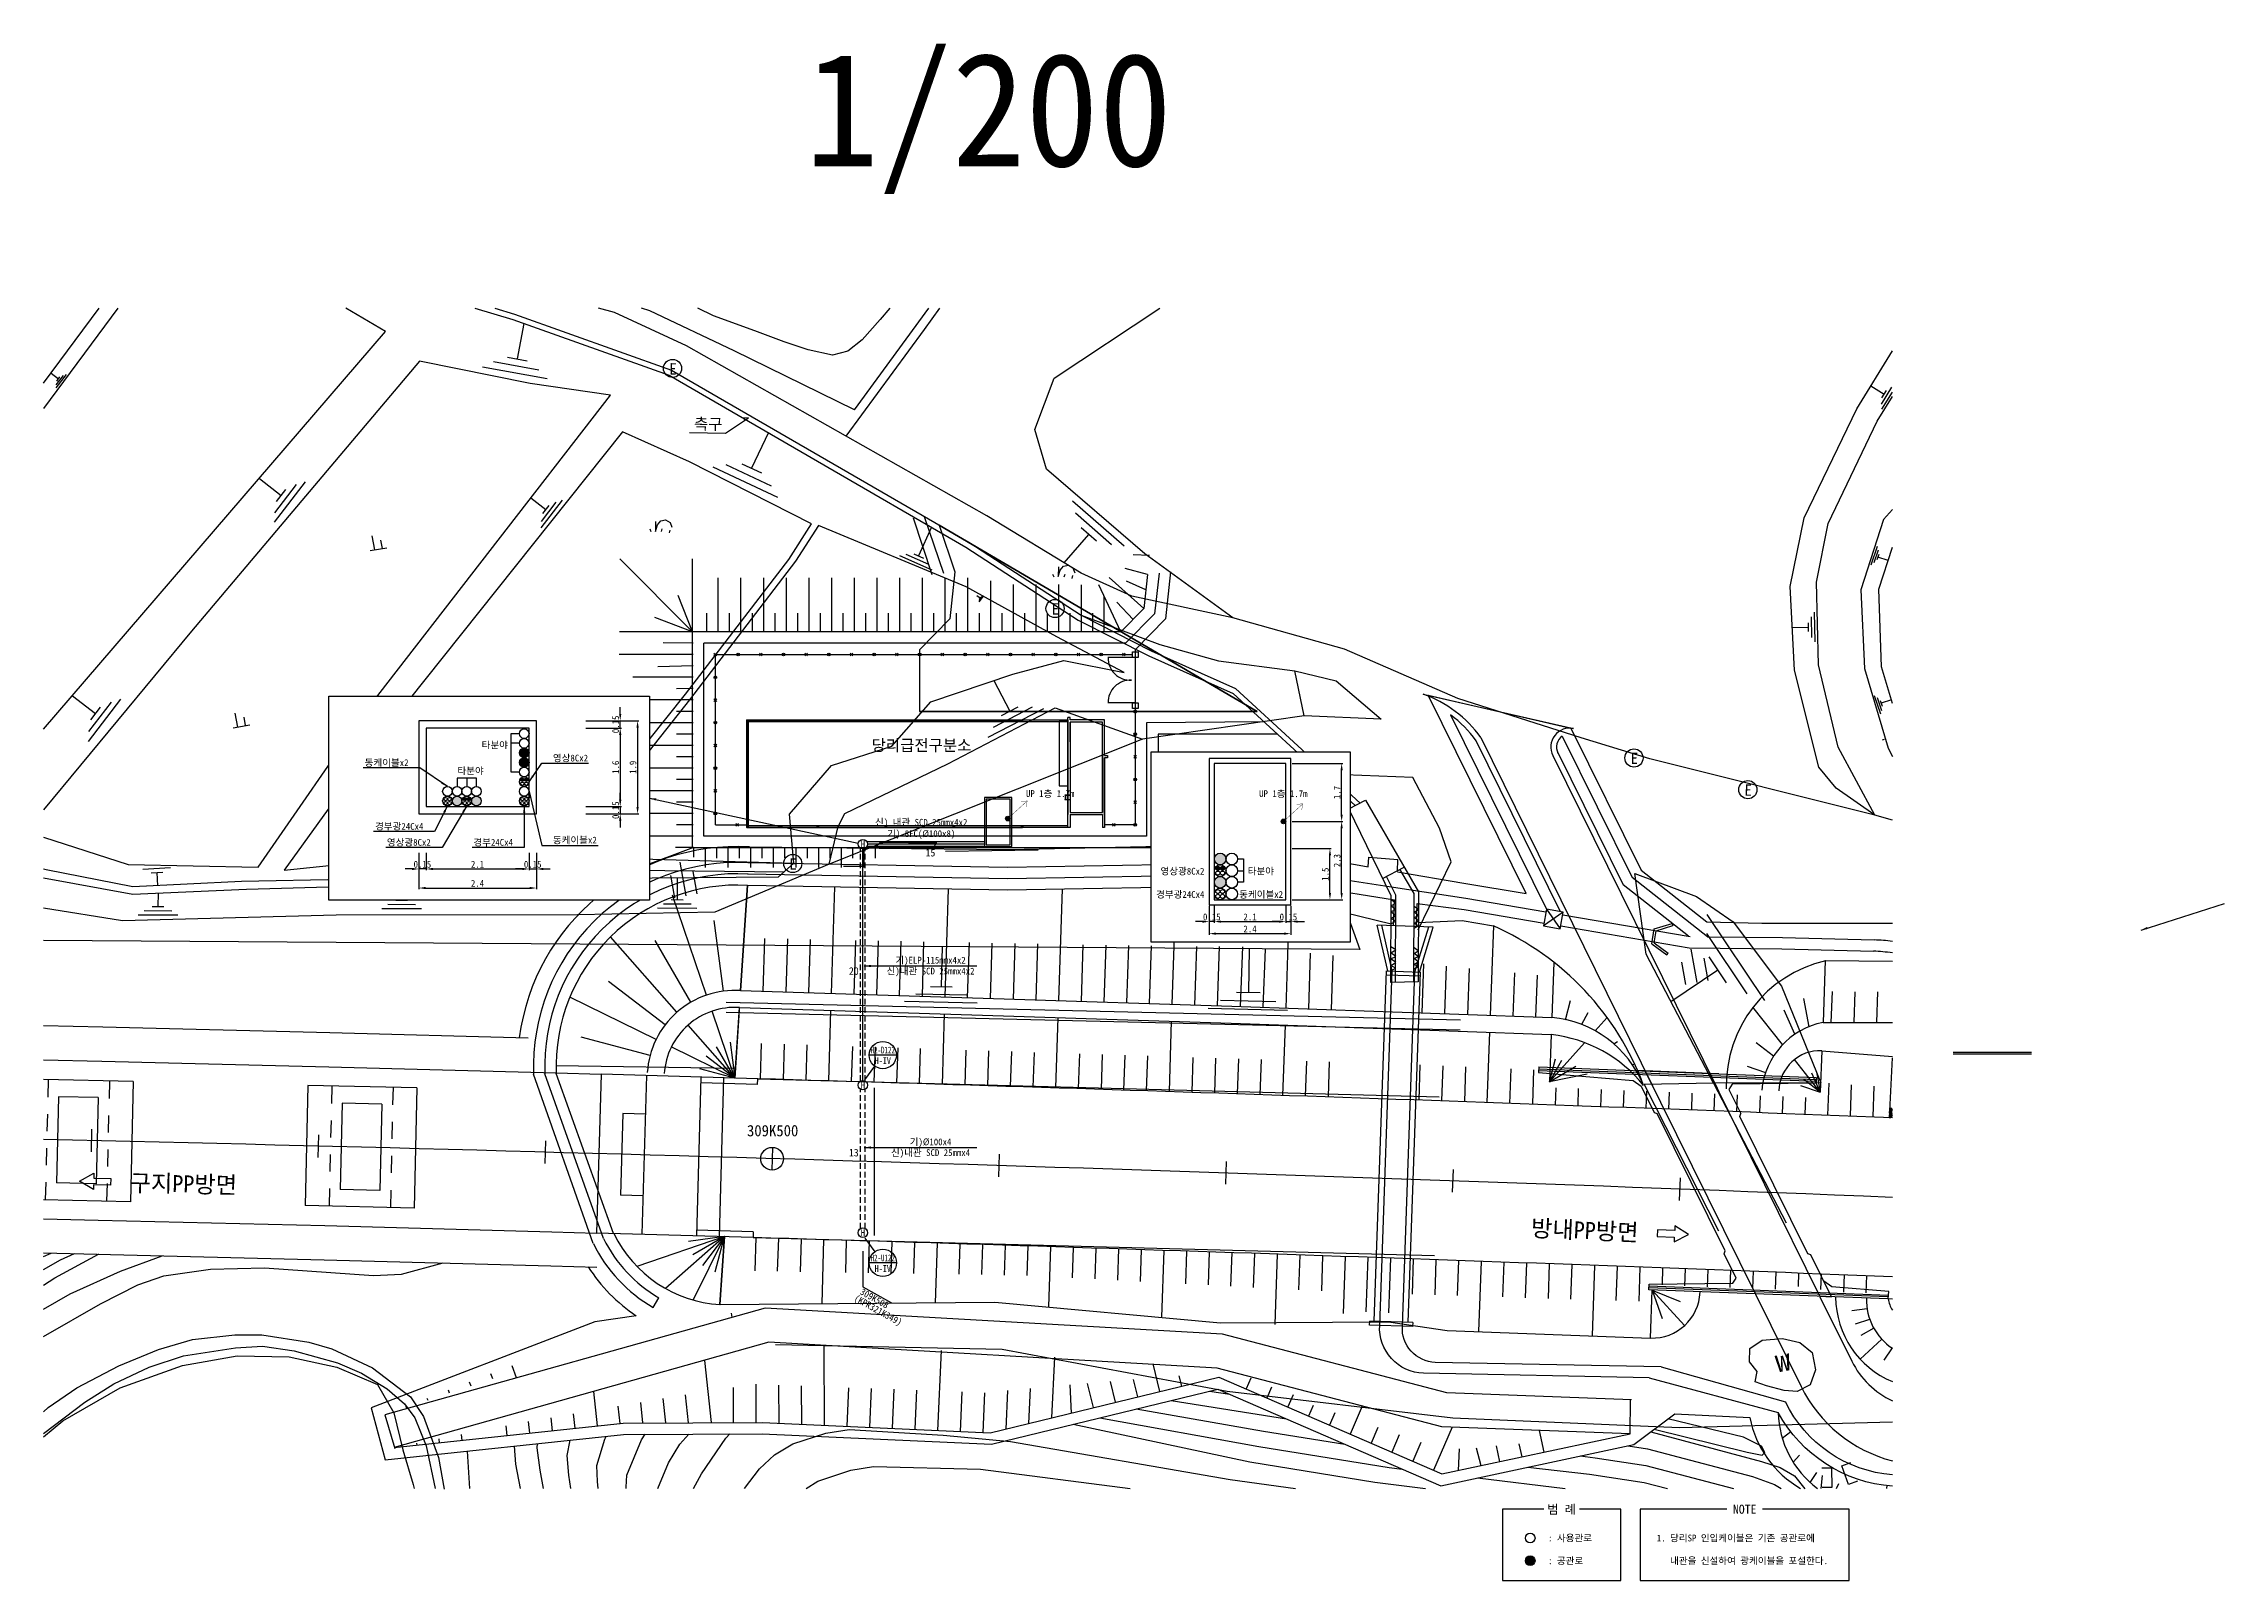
# Model space of a CAD drawing. Extents: x 138725554 to 138725746, y 217595093 to 217595228.
import ezdxf
from ezdxf.enums import TextEntityAlignment as Align

# ---------------------------------------------------------------- set-up
doc = ezdxf.new("R2010")
doc.units = 0
doc.header["$LTSCALE"] = 2
doc.header["$MEASUREMENT"] = 0
doc.linetypes.add('HIDDEN', pattern=[0.375, 0.25, -0.125])
doc.layers.get('0').update_dxf_attribs({"linetype": 'CONTINUOUS', "lineweight": 0})
doc.layers.get('DEFPOINTS').update_dxf_attribs({"linetype": 'CONTINUOUS'})
for name, color, linetype in [('TT-LINE', 7, 'CONTINUOUS'), ('TT-MANH', 4, 'CONTINUOUS'), ('TX-LINE', 2, 'CONTINUOUS'), ('TZ-BASE', 253, 'CONTINUOUS'), ('TZ-DIMS', 1, 'CONTINUOUS'), ('TZ-LEAL', 1, 'CONTINUOUS'), ('TZ-LEAT', 3, 'CONTINUOUS'), ('TZ-LINE', 7, 'CONTINUOUS'), ('TZ-TEX2', 3, 'CONTINUOUS'), ('TZ-TEXT', 6, 'CONTINUOUS')]:
    doc.layers.add(name, color=color, linetype=linetype)
doc.styles.add('GR', font='GulimChe.ttf')
doc.styles.get("Standard").update_dxf_attribs({"font": 'GulimChe.ttf'})
doc.linetypes.add('ZIGZAG', pattern='A,0.00254,-5.08,[131,ltypeshp.shx,S=5.08,R=0,X=-5.08,Y=0],-10.16,[131,ltypeshp.shx,S=5.08,R=180,X=5.08,Y=0],-5.08', length=20.32254)
doc.dimstyles.new('D200', dxfattribs={"dimscale": 0.2, "dimtxt": 3, "dimasz": 3, "dimexe": 0.5, "dimexo": 0.5, "dimgap": 0.5, "dimtad": 1, "dimdec": 0, "dimzin": 1, "dimdsep": 46, "dimlunit": 6, "dimtxsty": 'Standard', "dimcen": 1, "dimclrd": 1, "dimclre": 1, "dimclrt": 3, "dimadec": 0, "dimazin": 0, "dimtfac": 1, "dimtdec": 0, "dimtix": 1, "dimtmove": 2, "dimatfit": 3, "dimfxl": 0, "dimtvp": 2, "dimlwd": -1, "dimlwe": -1, "dimarcsym": 0})
doc.dimstyles.new('NDIM', dxfattribs={"dimscale": 2000, "dimtxt": 0.0003, "dimasz": 0.00015, "dimexe": 0.0004, "dimexo": 0.0002, "dimgap": 0.0001, "dimtad": 1, "dimdec": 1, "dimzin": 0, "dimdsep": 46, "dimlunit": 6, "dimtxsty": 'Standard', "dimblk1": '_RXDOT', "dimblk2": '_RXDOT', "dimsah": 1, "dimcen": 3, "dimdle": 0.0003, "dimclrd": 256, "dimclre": 256, "dimclrt": 256, "dimadec": 0, "dimazin": 0, "dimtfac": 1, "dimtdec": 4, "dimtix": 1, "dimtmove": 2, "dimatfit": 3, "dimfxl": 0, "dimtolj": 1, "dimtzin": 0, "dimarcsym": 0})
doc.dimstyles.new('지시선200', dxfattribs={"dimscale": 0.2, "dimtxt": 3, "dimasz": 3, "dimexe": 0.5, "dimexo": 0.5, "dimgap": 0.5, "dimtad": 1, "dimdec": 0, "dimzin": 1, "dimdsep": 46, "dimlunit": 6, "dimtxsty": 'Standard', "dimcen": 1, "dimclrd": 6, "dimclre": 6, "dimclrt": 3, "dimadec": 0, "dimazin": 0, "dimtfac": 1, "dimtdec": 0, "dimtix": 1, "dimtmove": 2, "dimatfit": 3, "dimfxl": 0, "dimtvp": 2, "dimlwd": -1, "dimlwe": -1, "dimarcsym": 0})

msp = doc.modelspace()

# ---------------------------------------------------------------- texts
at = {"layer": 'TT-MANH', "linetype": 'ByBlock', "style": 'GR'}
for p in [(138725626.08, 217595157.7), (138725626.08, 217595136.46, 0), (138725626.08, 217595123.46, 0)]:
    msp.add_text('H', height=0.6, rotation=360, dxfattribs=at).set_placement(p, align=Align.MIDDLE)
at = {"layer": 'TZ-BASE'}
for s, rotation, p in [('E', 358.8329, (138725609.34, 217595199.08)), ('측구', 358.8329, (138725612.45, 217595194.22)), ('E', 358.8329, (138725643.03, 217595177.93)), ('당리급전구분소', 359.9991, (138725631.24, 217595165.91)), ('E', 358.8329, (138725694.04, 217595164.76)), ('E', 358.8329, (138725704.07, 217595161.96)), ('E', 358.8329, (138725619.92, 217595155.45)), ('309K500', 359.9991, (138725618.13, 217595131.95, 0))]:
    msp.add_text(s, height=1, rotation=rotation, dxfattribs=at).set_placement(p, align=Align.CENTER)
for s, rotation, p in [('구지PP방면', 358.7023, (138725566.21, 217595127.78, 0)), ('방내PP방면', 357.4485, (138725689.68, 217595123.69, 0))]:
    msp.add_text(s, height=1.5, rotation=rotation, dxfattribs=at).set_placement(p, align=Align.MIDDLE)
msp.add_text('w', height=2, rotation=10.1593, dxfattribs=at).set_placement((138725706.65, 217595111.14))
at = {"layer": 'TZ-LEAL', "style": 'GR'}
msp.add_text('기) 8FC(Ø100x8)', height=0.6, rotation=360, dxfattribs=at).set_placement((138725631.22, 217595158.59, 0), align=Align.MIDDLE)
at = {"layer": 'TZ-LEAL'}
for s, p in [('기)ELP-115mmx4x2', (138725632.04, 217595147.44, 0)), ('기)Ø100x4', (138725632.04, 217595131.43, 0))]:
    msp.add_text(s, height=0.6, rotation=0.0518, dxfattribs=at).set_placement(p, align=Align.MIDDLE)
at = {"layer": 'TZ-LEAL', "style": 'GR'}
for s, width, p in [('H2-D122', 0.65, (138725627.83, 217595139.55, 0)), ('H-IV', 0.8, (138725627.83, 217595138.61, 0)), ('H2-U122', 0.65, (138725627.83, 217595121.23, 0)), ('H-IV', 0.8, (138725627.83, 217595120.3, 0))]:
    msp.add_text(s, height=0.6, rotation=360, dxfattribs=dict(at, width=width)).set_placement(p, align=Align.MIDDLE)
for s, p in [('(KPR321K349)', (138725625.25, 217595117.5, 0)), ('309K508', (138725625.77, 217595118.07, 0))]:
    msp.add_text(s, height=0.6, rotation=330.7613, dxfattribs=at).set_placement(p)
at = {"layer": 'TZ-LEAT'}
for s, p in [('15', (138725632.03, 217595156.94)), ('20', (138725625.28, 217595146.51)), ('13', (138725625.28, 217595130.51))]:
    msp.add_text(s, height=0.667, dxfattribs=at).set_placement(p, align=Align.MIDDLE)
at = {"layer": 'TZ-TEX2'}
for s, height, p in [('1/200', 10, (138725637.16, 217595221.62)), ('범 례', 0.8, (138725687.64, 217595099.09, 0.31)), ('NOTE', 0.8, (138725703.77, 217595099.09, 0.31))]:
    msp.add_text(s, height=height, dxfattribs=at).set_placement(p, align=Align.MIDDLE)
for s, p in [(': 사용관로', (138725686.45, 217595096.55, 0.31)), ('1. 당리SP 인입케이블은 기존 공관로에', (138725696.03, 217595096.55, 0.31)), (': 공관로', (138725686.45, 217595094.55, 0.31)), ('   내관을 신설하여 광케이블을 포설한다.', (138725696.03, 217595094.55, 0.31))]:
    msp.add_text(s, height=0.6, dxfattribs=at).set_placement(p, align=Align.MIDDLE_LEFT)
at = {"layer": 'TZ-TEXT'}
for s, p in [('UP 1층 1.7m', (138725642.58, 217595162.17, 0)), ('신) 내관 SCD 25mmx4x2', (138725631.22, 217595159.59, 0)), ('신)내관 SCD 25mmx4x2', (138725632.04, 217595146.48, 0)), ('신)내관 SCD 25mmx4', (138725632.04, 217595130.48, 0))]:
    msp.add_text(s, height=0.6, rotation=359.9482, dxfattribs=at).set_placement(p, align=Align.MIDDLE)

# ---------------------------------------------------------------- blocks, each defined once
blk = doc.blocks.new('_RXDOT')
blk.add_line((-1, 0), (2, 0))
at = {"const_width": 0.5}
blk.add_lwpolyline([(-0.25, 0, 1), (0.25, 0, 1)], format="xyb", close=True, dxfattribs=at)
blk = doc.blocks.new('*D4')
at = {"layer": 'DEFPOINTS', "color": 0}
for p in [(138725586.95, 217595157.03), (138725587.6, 217595157.03), (138725586.95, 217595155.51)]:
    blk.add_point(p, dxfattribs=at)
at = {"layer": 'TZ-LINE', "color": 1}
for p, q in [((138725586.95, 217595156.93), (138725586.95, 217595155.41)), ((138725587.6, 217595156.93), (138725587.6, 217595155.41)), ((138725586.35, 217595155.51), (138725585.75, 217595155.51)), ((138725587.6, 217595155.51), (138725586.95, 217595155.51)), ((138725588.2, 217595155.51), (138725588.8, 217595155.51))]:
    blk.add_line(p, q, dxfattribs=at)
for points in [[(138725586.35, 217595155.61), (138725586.35, 217595155.41), (138725586.95, 217595155.51)], [(138725588.2, 217595155.61), (138725588.2, 217595155.41), (138725587.6, 217595155.51)]]:
    blk.add_solid(points, dxfattribs=at)
at = {"layer": 'TZ-LINE', "color": 3, "insert": (138725587.27, 217595155.92), "char_height": 0.6, "attachment_point": 5}
blk.add_mtext('0.15', dxfattribs=at)
blk = doc.blocks.new('*D5')
at = {"layer": 'DEFPOINTS', "color": 0}
for p in [(138725587.6, 217595157.03), (138725596.67, 217595157.03), (138725596.67, 217595155.51)]:
    blk.add_point(p, dxfattribs=at)
at = {"layer": 'TZ-LINE', "color": 1}
for p, q in [((138725587.6, 217595156.93), (138725587.6, 217595155.41)), ((138725596.67, 217595156.93), (138725596.67, 217595155.41)), ((138725588.2, 217595155.51), (138725596.07, 217595155.51))]:
    blk.add_line(p, q, dxfattribs=at)
for points in [[(138725588.2, 217595155.61), (138725588.2, 217595155.41), (138725587.6, 217595155.51)], [(138725596.07, 217595155.61), (138725596.07, 217595155.41), (138725596.67, 217595155.51)]]:
    blk.add_solid(points, dxfattribs=at)
at = {"layer": 'TZ-LINE', "color": 3, "insert": (138725592.13, 217595155.92), "char_height": 0.6, "attachment_point": 5}
blk.add_mtext('2.1', dxfattribs=at)
blk = doc.blocks.new('*D6')
at = {"layer": 'DEFPOINTS', "color": 0}
for p in [(138725596.67, 217595157.03), (138725597.32, 217595157.03), (138725597.32, 217595155.51)]:
    blk.add_point(p, dxfattribs=at)
at = {"layer": 'TZ-LINE', "color": 1}
for p, q in [((138725596.67, 217595156.93), (138725596.67, 217595155.41)), ((138725597.32, 217595156.93), (138725597.32, 217595155.41)), ((138725596.07, 217595155.51), (138725595.47, 217595155.51)), ((138725596.67, 217595155.51), (138725597.32, 217595155.51)), ((138725597.92, 217595155.51), (138725598.52, 217595155.51))]:
    blk.add_line(p, q, dxfattribs=at)
for points in [[(138725596.07, 217595155.61), (138725596.07, 217595155.41), (138725596.67, 217595155.51)], [(138725597.92, 217595155.61), (138725597.92, 217595155.41), (138725597.32, 217595155.51)]]:
    blk.add_solid(points, dxfattribs=at)
at = {"layer": 'TZ-LINE', "color": 3, "insert": (138725596.99, 217595155.92), "char_height": 0.6, "attachment_point": 5}
blk.add_mtext('0.15', dxfattribs=at)
blk = doc.blocks.new('*D7')
at = {"layer": 'DEFPOINTS', "color": 0}
for p in [(138725586.95, 217595157.03), (138725597.32, 217595157.03), (138725597.32, 217595153.83)]:
    blk.add_point(p, dxfattribs=at)
at = {"layer": 'TZ-LINE', "color": 1}
for p, q in [((138725586.95, 217595156.93), (138725586.95, 217595153.73)), ((138725597.32, 217595156.93), (138725597.32, 217595153.73)), ((138725587.55, 217595153.83), (138725596.72, 217595153.83))]:
    blk.add_line(p, q, dxfattribs=at)
for points in [[(138725587.55, 217595153.93), (138725587.55, 217595153.73), (138725586.95, 217595153.83)], [(138725596.72, 217595153.93), (138725596.72, 217595153.73), (138725597.32, 217595153.83)]]:
    blk.add_solid(points, dxfattribs=at)
at = {"layer": 'TZ-LINE', "color": 3, "insert": (138725592.13, 217595154.24), "char_height": 0.6, "attachment_point": 5}
blk.add_mtext('2.4', dxfattribs=at)
blk = doc.blocks.new('*D8')
at = {"layer": 'DEFPOINTS', "color": 0}
for p in [(138725663.79, 217595159.7), (138725668.26, 217595159.7), (138725663.79, 217595152.8)]:
    blk.add_point(p, dxfattribs=at)
at = {"layer": 'TZ-LINE', "color": 1}
for p, q in [((138725663.89, 217595159.7), (138725668.36, 217595159.7)), ((138725668.26, 217595153.4), (138725668.26, 217595159.1)), ((138725663.89, 217595152.8), (138725668.36, 217595152.8))]:
    blk.add_line(p, q, dxfattribs=at)
for points in [[(138725668.16, 217595159.1), (138725668.36, 217595159.1), (138725668.26, 217595159.7)], [(138725668.16, 217595153.4), (138725668.36, 217595153.4), (138725668.26, 217595152.8)]]:
    blk.add_solid(points, dxfattribs=at)
at = {"layer": 'TZ-LINE', "color": 3, "insert": (138725667.86, 217595156.25), "char_height": 0.6, "attachment_point": 5, "rotation": 90}
blk.add_mtext('2.3', dxfattribs=at)
blk = doc.blocks.new('*D9')
at = {"layer": 'DEFPOINTS', "color": 0}
for p in [(138725663.79, 217595164.8), (138725668.26, 217595164.8), (138725663.79, 217595159.7)]:
    blk.add_point(p, dxfattribs=at)
at = {"layer": 'TZ-LINE', "color": 1}
for p, q in [((138725663.89, 217595164.8), (138725668.36, 217595164.8)), ((138725668.26, 217595160.3), (138725668.26, 217595164.2)), ((138725663.89, 217595159.7), (138725668.36, 217595159.7))]:
    blk.add_line(p, q, dxfattribs=at)
for points in [[(138725668.16, 217595164.2), (138725668.36, 217595164.2), (138725668.26, 217595164.8)], [(138725668.16, 217595160.3), (138725668.36, 217595160.3), (138725668.26, 217595159.7)]]:
    blk.add_solid(points, dxfattribs=at)
at = {"layer": 'TZ-LINE', "color": 3, "insert": (138725667.86, 217595162.25), "char_height": 0.6, "attachment_point": 5, "rotation": 90}
blk.add_mtext('1.7', dxfattribs=at)
blk = doc.blocks.new('*D10')
at = {"layer": 'DEFPOINTS', "color": 0}
for p in [(138725663.79, 217595157.3), (138725667.23, 217595157.3), (138725663.79, 217595152.8)]:
    blk.add_point(p, dxfattribs=at)
at = {"layer": 'TZ-LINE', "color": 1}
for p, q in [((138725663.89, 217595157.3), (138725667.33, 217595157.3)), ((138725667.23, 217595153.4), (138725667.23, 217595156.7)), ((138725663.89, 217595152.8), (138725667.33, 217595152.8))]:
    blk.add_line(p, q, dxfattribs=at)
for points in [[(138725667.13, 217595156.7), (138725667.33, 217595156.7), (138725667.23, 217595157.3)], [(138725667.13, 217595153.4), (138725667.33, 217595153.4), (138725667.23, 217595152.8)]]:
    blk.add_solid(points, dxfattribs=at)
at = {"layer": 'TZ-LINE', "color": 3, "insert": (138725666.82, 217595155.05), "char_height": 0.6, "attachment_point": 5, "rotation": 90}
blk.add_mtext('1.5', dxfattribs=at)
blk = doc.blocks.new('*D11')
at = {"layer": 'DEFPOINTS', "color": 0}
for p in [(138725656.59, 217595152.35), (138725657.04, 217595152.35), (138725656.59, 217595150.87)]:
    blk.add_point(p, dxfattribs=at)
at = {"layer": 'TZ-LINE', "color": 1}
for p, q in [((138725656.59, 217595152.25), (138725656.59, 217595150.77)), ((138725657.04, 217595152.25), (138725657.04, 217595150.77)), ((138725655.99, 217595150.87), (138725655.39, 217595150.87)), ((138725657.04, 217595150.87), (138725656.59, 217595150.87)), ((138725657.64, 217595150.87), (138725658.24, 217595150.87))]:
    blk.add_line(p, q, dxfattribs=at)
for points in [[(138725655.99, 217595150.97), (138725655.99, 217595150.77), (138725656.59, 217595150.87)], [(138725657.64, 217595150.97), (138725657.64, 217595150.77), (138725657.04, 217595150.87)]]:
    blk.add_solid(points, dxfattribs=at)
at = {"layer": 'TZ-LINE', "color": 3, "insert": (138725656.82, 217595151.28), "char_height": 0.6, "attachment_point": 5}
blk.add_mtext('0.15', dxfattribs=at)
blk = doc.blocks.new('*D12')
at = {"layer": 'DEFPOINTS', "color": 0}
for p in [(138725657.04, 217595152.35), (138725663.34, 217595152.35), (138725663.34, 217595150.87)]:
    blk.add_point(p, dxfattribs=at)
at = {"layer": 'TZ-LINE', "color": 1}
for p, q in [((138725657.04, 217595152.25), (138725657.04, 217595150.77)), ((138725663.34, 217595152.25), (138725663.34, 217595150.77)), ((138725657.64, 217595150.87), (138725662.74, 217595150.87))]:
    blk.add_line(p, q, dxfattribs=at)
for points in [[(138725657.64, 217595150.97), (138725657.64, 217595150.77), (138725657.04, 217595150.87)], [(138725662.74, 217595150.97), (138725662.74, 217595150.77), (138725663.34, 217595150.87)]]:
    blk.add_solid(points, dxfattribs=at)
at = {"layer": 'TZ-LINE', "color": 3, "insert": (138725660.19, 217595151.28), "char_height": 0.6, "attachment_point": 5}
blk.add_mtext('2.1', dxfattribs=at)
blk = doc.blocks.new('*D13')
at = {"layer": 'DEFPOINTS', "color": 0}
for p in [(138725663.34, 217595152.35), (138725663.79, 217595152.35), (138725663.79, 217595150.87)]:
    blk.add_point(p, dxfattribs=at)
at = {"layer": 'TZ-LINE', "color": 1}
for p, q in [((138725663.34, 217595152.25), (138725663.34, 217595150.77)), ((138725663.79, 217595152.25), (138725663.79, 217595150.77)), ((138725662.74, 217595150.87), (138725662.14, 217595150.87)), ((138725663.34, 217595150.87), (138725663.79, 217595150.87)), ((138725664.39, 217595150.87), (138725664.99, 217595150.87))]:
    blk.add_line(p, q, dxfattribs=at)
for points in [[(138725662.74, 217595150.97), (138725662.74, 217595150.77), (138725663.34, 217595150.87)], [(138725664.39, 217595150.97), (138725664.39, 217595150.77), (138725663.79, 217595150.87)]]:
    blk.add_solid(points, dxfattribs=at)
at = {"layer": 'TZ-LINE', "color": 3, "insert": (138725663.57, 217595151.28), "char_height": 0.6, "attachment_point": 5}
blk.add_mtext('0.15', dxfattribs=at)
blk = doc.blocks.new('*D14')
at = {"layer": 'DEFPOINTS', "color": 0}
for p in [(138725656.59, 217595152.35), (138725663.79, 217595152.35), (138725663.79, 217595149.81)]:
    blk.add_point(p, dxfattribs=at)
at = {"layer": 'TZ-LINE', "color": 1}
for p, q in [((138725656.59, 217595152.25), (138725656.59, 217595149.71)), ((138725663.79, 217595152.25), (138725663.79, 217595149.71)), ((138725657.19, 217595149.81), (138725663.19, 217595149.81))]:
    blk.add_line(p, q, dxfattribs=at)
for points in [[(138725657.19, 217595149.91), (138725657.19, 217595149.71), (138725656.59, 217595149.81)], [(138725663.19, 217595149.91), (138725663.19, 217595149.71), (138725663.79, 217595149.81)]]:
    blk.add_solid(points, dxfattribs=at)
at = {"layer": 'TZ-LINE', "color": 3, "insert": (138725660.19, 217595150.22), "char_height": 0.6, "attachment_point": 5}
blk.add_mtext('2.4', dxfattribs=at)
blk = doc.blocks.new('*D15')
at = {"layer": 'DEFPOINTS', "color": 0}
for p in [(138725601.56, 217595168.57), (138725601.56, 217595167.93), (138725604.7, 217595168.57)]:
    blk.add_point(p, dxfattribs=at)
at = {"layer": 'TZ-LINE', "color": 1}
for p, q in [((138725604.7, 217595169.17), (138725604.7, 217595169.77)), ((138725601.66, 217595168.57), (138725604.8, 217595168.57)), ((138725601.66, 217595167.93), (138725604.8, 217595167.93)), ((138725604.7, 217595167.93), (138725604.7, 217595168.57)), ((138725604.7, 217595167.33), (138725604.7, 217595166.73))]:
    blk.add_line(p, q, dxfattribs=at)
for points in [[(138725604.6, 217595169.17), (138725604.8, 217595169.17), (138725604.7, 217595168.57)], [(138725604.6, 217595167.33), (138725604.8, 217595167.33), (138725604.7, 217595167.93)]]:
    blk.add_solid(points, dxfattribs=at)
at = {"layer": 'TZ-LINE', "color": 3, "insert": (138725604.3, 217595168.25), "char_height": 0.6, "attachment_point": 5, "rotation": 90}
blk.add_mtext('0.15', dxfattribs=at)
blk = doc.blocks.new('*D16')
at = {"layer": 'DEFPOINTS', "color": 0}
for p in [(138725601.56, 217595167.93), (138725601.56, 217595161.01), (138725604.7, 217595161.01)]:
    blk.add_point(p, dxfattribs=at)
at = {"layer": 'TZ-LINE', "color": 1}
for p, q in [((138725601.66, 217595167.93), (138725604.8, 217595167.93)), ((138725604.7, 217595167.33), (138725604.7, 217595161.61)), ((138725601.66, 217595161.01), (138725604.8, 217595161.01))]:
    blk.add_line(p, q, dxfattribs=at)
for points in [[(138725604.6, 217595167.33), (138725604.8, 217595167.33), (138725604.7, 217595167.93)], [(138725604.6, 217595161.61), (138725604.8, 217595161.61), (138725604.7, 217595161.01)]]:
    blk.add_solid(points, dxfattribs=at)
at = {"layer": 'TZ-LINE', "color": 3, "insert": (138725604.3, 217595164.47), "char_height": 0.6, "attachment_point": 5, "rotation": 90}
blk.add_mtext('1.6', dxfattribs=at)
blk = doc.blocks.new('*D17')
at = {"layer": 'DEFPOINTS', "color": 0}
for p in [(138725601.56, 217595161.01), (138725601.56, 217595160.37), (138725604.7, 217595160.37)]:
    blk.add_point(p, dxfattribs=at)
at = {"layer": 'TZ-LINE', "color": 1}
for p, q in [((138725604.7, 217595161.61), (138725604.7, 217595162.21)), ((138725601.66, 217595161.01), (138725604.8, 217595161.01)), ((138725601.66, 217595160.37), (138725604.8, 217595160.37)), ((138725604.7, 217595161.01), (138725604.7, 217595160.37)), ((138725604.7, 217595159.77), (138725604.7, 217595159.17))]:
    blk.add_line(p, q, dxfattribs=at)
for points in [[(138725604.6, 217595161.61), (138725604.8, 217595161.61), (138725604.7, 217595161.01)], [(138725604.6, 217595159.77), (138725604.8, 217595159.77), (138725604.7, 217595160.37)]]:
    blk.add_solid(points, dxfattribs=at)
at = {"layer": 'TZ-LINE', "color": 3, "insert": (138725604.3, 217595160.69), "char_height": 0.6, "attachment_point": 5, "rotation": 90}
blk.add_mtext('0.15', dxfattribs=at)
blk = doc.blocks.new('*D18')
at = {"layer": 'DEFPOINTS', "color": 0}
for p in [(138725601.56, 217595168.57), (138725601.56, 217595160.37), (138725606.23, 217595160.37)]:
    blk.add_point(p, dxfattribs=at)
at = {"layer": 'TZ-LINE', "color": 1}
for p, q in [((138725601.66, 217595168.57), (138725606.33, 217595168.57)), ((138725606.23, 217595167.97), (138725606.23, 217595160.97)), ((138725601.66, 217595160.37), (138725606.33, 217595160.37))]:
    blk.add_line(p, q, dxfattribs=at)
for points in [[(138725606.13, 217595167.97), (138725606.33, 217595167.97), (138725606.23, 217595168.57)], [(138725606.13, 217595160.97), (138725606.33, 217595160.97), (138725606.23, 217595160.37)]]:
    blk.add_solid(points, dxfattribs=at)
at = {"layer": 'TZ-LINE', "color": 3, "insert": (138725605.82, 217595164.47), "char_height": 0.6, "attachment_point": 5, "rotation": 90}
blk.add_mtext('1.9', dxfattribs=at)

# ---------------------------------------------------------------- hatches: boundary and pattern name
at = {"layer": 'TZ-LINE'}
h = msp.add_hatch(color=256, dxfattribs=at)
h.dxf.hatch_style = 1
h.paths.add_polyline_path([(138725638.65, 217595159.95, 1), (138725639.05, 217595159.95, 1)])
at = {"layer": 'TZ-LINE', "ltscale": 2}
h = msp.add_hatch(color=256, dxfattribs=at)
h.dxf.hatch_style = 1
h.paths.add_polyline_path([(138725684.44, 217595094.55, 1), (138725685.3, 217595094.55, 1)])

# ---------------------------------------------------------------- linework, layer by layer
at = {"layer": 'TT-LINE', "linetype": 'HIDDEN', "elevation": 0}
for points in [[(138725625.88, 217595136.83), (138725625.88, 217595157.33)], [(138725626.28, 217595136.83), (138725626.28, 217595157.33)], [(138725625.88, 217595123.83), (138725625.88, 217595136.09)], [(138725626.28, 217595123.83), (138725626.28, 217595136.09)]]:
    msp.add_lwpolyline(points, dxfattribs=at)
at = {"layer": 'TT-MANH'}
for centre in [(138725626.08, 217595157.7), (138725626.08, 217595136.46, 0), (138725626.08, 217595123.46, 0)]:
    msp.add_circle(centre, 0.42, dxfattribs=at)
at = {"layer": 'TZ-BASE'}
for p, q in [((138725560.43, 217595204.93), (138725553.9, 217595196.09)), ((138725553.9, 217595198.32), (138725558.8, 217595204.93)), ((138725584.03, 217595202.87), (138725580.53, 217595204.93)), ((138725591.9, 217595204.93), (138725595.24, 217595203.93)), ((138725593.66, 217595204.93), (138725595.4, 217595204.41)), ((138725595.4, 217595204.41), (138725609.23, 217595199.48)), ((138725604.2, 217595204.54), (138725602.79, 217595204.93)), ((138725610.53, 217595201.61), (138725604.2, 217595204.54)), ((138725607.3, 217595204.69), (138725606.56, 217595204.93)), ((138725614.73, 217595201.18), (138725607.3, 217595204.69)), ((138725612.91, 217595204.26), (138725611.53, 217595204.93)), ((138725616.57, 217595202.92), (138725612.91, 217595204.26)), ((138725625.34, 217595195.98), (138725631.9, 217595204.93)), ((138725628.45, 217595204.93), (138725627.6, 217595203.93)), ((138725632.84, 217595204.93), (138725631.47, 217595203.04)), ((138725642.92, 217595198.76), (138725652.24, 217595204.93)), ((138725553.9, 217595167.82), (138725584.03, 217595202.87)), ((138725595.24, 217595203.93), (138725609.01, 217595199.03)), ((138725619.14, 217595201.95), (138725616.57, 217595202.92)), ((138725631.47, 217595203.04), (138725624.58, 217595193.66)), ((138725626.01, 217595202.15), (138725624.75, 217595201.15)), ((138725627.6, 217595203.93), (138725626.01, 217595202.15)), ((138725587.02, 217595200.26), (138725566.93, 217595176.47)), ((138725596.77, 217595198.29), (138725587.02, 217595200.26)), ((138725637.01, 217595186.64), (138725610.53, 217595201.61)), ((138725625.34, 217595195.98), (138725614.73, 217595201.18)), ((138725621.25, 217595201.25), (138725619.14, 217595201.95)), ((138725623.41, 217595200.8), (138725621.25, 217595201.25)), ((138725624.75, 217595201.15), (138725623.41, 217595200.8)), ((138725713.65, 217595196.06), (138725716.78, 217595201.16)), ((138725603.83, 217595197.26), (138725596.77, 217595198.29)), ((138725609.01, 217595199.03), (138725635.14, 217595183.87)), ((138725609.23, 217595199.48), (138725635.4, 217595184.3)), ((138725641.23, 217595194.23), (138725642.92, 217595198.76)), ((138725582.65, 217595169.88), (138725603.83, 217595197.26)), ((138725714.89, 217595198.08), (138725716.06, 217595197.36)), ((138725715.43, 217595194.97), (138725716.78, 217595197.15)), ((138725715.82, 217595196.48), (138725716.74, 217595197.97)), ((138725715.85, 217595196.02), (138725716.78, 217595197.52)), ((138725715.86, 217595197.04), (138725716.25, 217595197.68)), ((138725613.97, 217595193.91), (138725616.01, 217595195.27)), ((138725616.01, 217595195.27), (138725615.57, 217595195.24)), ((138725615.57, 217595195.24), (138725615.69, 217595195.05)), ((138725709.02, 217595186.45), (138725713.65, 217595196.06)), ((138725711.12, 217595185.96), (138725715.43, 217595194.97)), ((138725604.91, 217595194.04), (138725584.36, 217595168.26)), ((138725610.81, 217595191.39), (138725604.91, 217595194.04)), ((138725610.8, 217595193.97), (138725613.97, 217595193.91)), ((138725642.27, 217595190.74), (138725641.23, 217595194.23)), ((138725621.55, 217595185.92), (138725610.81, 217595191.39)), ((138725650.91, 217595183.27), (138725642.27, 217595190.74)), ((138725716.78, 217595187.2), (138725716.01, 217595186.31)), ((138725583.07, 217595183.63), (138725582.85, 217595184.86)), ((138725619.55, 217595182.77), (138725621.55, 217595185.92)), ((138725622.16, 217595185.78), (138725620.13, 217595182.63)), ((138725635.17, 217595180.37), (138725622.16, 217595185.78)), ((138725630.5, 217595186.46), (138725632.16, 217595181.47)), ((138725632.11, 217595185.63), (138725630.99, 217595183.1)), ((138725631.49, 217595186.57), (138725633.17, 217595181.58)), ((138725632.8, 217595185.81), (138725634.19, 217595181.7)), ((138725645.32, 217595181.58), (138725637.01, 217595186.64)), ((138725707.77, 217595180.39), (138725709.02, 217595186.45)), ((138725710.11, 217595180.79), (138725711.12, 217595185.96)), ((138725716.01, 217595186.31), (138725714, 217595180.11)), ((138725582.67, 217595183.56), (138725584.15, 217595183.82)), ((138725583.76, 217595183.75), (138725583.62, 217595184.49)), ((138725629.3, 217595183.12), (138725632.14, 217595181.87)), ((138725629.86, 217595183.24), (138725631.85, 217595182.36)), ((138725630.56, 217595183.29), (138725631.41, 217595182.91)), ((138725635.14, 217595183.87), (138725645.06, 217595177.43)), ((138725635.4, 217595184.3), (138725645.31, 217595177.87)), ((138725658.66, 217595177.63), (138725650.91, 217595183.27)), ((138725715.43, 217595183.92), (138725714.89, 217595182.29)), ((138725715.52, 217595183.61), (138725715.14, 217595182.48)), ((138725715.59, 217595183.23), (138725715.42, 217595182.74)), ((138725716.4, 217595182.69), (138725715.51, 217595182.99)), ((138725715.58, 217595180.16), (138725716.78, 217595183.87)), ((138725610.46, 217595170.91), (138725619.55, 217595182.77)), ((138725620.13, 217595182.63), (138725610.8, 217595170.42)), ((138725649.78, 217595179.54), (138725645.32, 217595181.58)), ((138725651.15, 217595181.47), (138725650.82, 217595178.45)), ((138725652.17, 217595181.58), (138725651.78, 217595178)), ((138725653.19, 217595181.7), (138725652.74, 217595177.55)), ((138725653.19, 217595181.7, 0), (138725652.74, 217595177.55, 0)), ((138725643.16, 217595175.96), (138725635.17, 217595180.37)), ((138725658.66, 217595177.63), (138725649.78, 217595179.54)), ((138725708.15, 217595173.02), (138725707.77, 217595180.39)), ((138725710.26, 217595173.5), (138725710.11, 217595180.79)), ((138725714, 217595180.11), (138725714.31, 217595173.19)), ((138725715.82, 217595173.31), (138725715.58, 217595180.16)), ((138725645.06, 217595177.43), (138725651.27, 217595174.28)), ((138725645.31, 217595177.87), (138725651.49, 217595174.73)), ((138725645.31, 217595177.87), (138725652.25, 217595175.28)), ((138725650.82, 217595178.45, 0), (138725648.81, 217595176.4, 0)), ((138725651.78, 217595178, 0), (138725649.23, 217595175.4, 0)), ((138725652.74, 217595177.55, 0), (138725650.08, 217595174.83, 0)), ((138725652.74, 217595177.55, 0), (138725650.08, 217595174.83, 0)), ((138725668.52, 217595174.87), (138725658.66, 217595177.63)), ((138725709.4, 217595176.43), (138725709.38, 217595177.21)), ((138725709.69, 217595175.91), (138725709.65, 217595177.74)), ((138725709.97, 217595175.52), (138725709.92, 217595178.14)), ((138725566.93, 217595176.47), (138725553.9, 217595160.71)), ((138725648.81, 217595176.4), (138725611.08, 217595176.4)), ((138725611.08, 217595157.4), (138725611.08, 217595176.4)), ((138725649.23, 217595175.4), (138725612.08, 217595175.4)), ((138725612.08, 217595158.4), (138725612.08, 217595175.4)), ((138725649.11, 217595172.83), (138725643.16, 217595175.96)), ((138725652.25, 217595175.28), (138725657.42, 217595173.84)), ((138725707.96, 217595176.79), (138725709.39, 217595176.82)), ((138725613.2, 217595174.28), (138725612.96, 217595174.51)), ((138725613.2, 217595174.51), (138725612.96, 217595174.28)), ((138725613.08, 217595159.4), (138725613.08, 217595174.4)), ((138725613.08, 217595174.4), (138725649.82, 217595174.4)), ((138725617.2, 217595174.51), (138725616.96, 217595174.28)), ((138725617.2, 217595174.28), (138725616.96, 217595174.51)), ((138725621.2, 217595174.28), (138725620.96, 217595174.51)), ((138725621.2, 217595174.51), (138725620.96, 217595174.28)), ((138725625.2, 217595174.28), (138725624.96, 217595174.51)), ((138725625.2, 217595174.51), (138725624.96, 217595174.28)), ((138725629.2, 217595174.28), (138725628.96, 217595174.51)), ((138725629.2, 217595174.51), (138725628.96, 217595174.28)), ((138725633.2, 217595174.28), (138725632.96, 217595174.51)), ((138725633.2, 217595174.51), (138725632.96, 217595174.28)), ((138725637.2, 217595174.28), (138725636.96, 217595174.51)), ((138725637.2, 217595174.51), (138725636.96, 217595174.28)), ((138725639.3, 217595172.68), (138725643.77, 217595173.88)), ((138725641.2, 217595174.28), (138725640.96, 217595174.51)), ((138725641.2, 217595174.51), (138725640.96, 217595174.28)), ((138725643.77, 217595173.88), (138725649.11, 217595172.83)), ((138725645.2, 217595174.28), (138725644.96, 217595174.51)), ((138725645.2, 217595174.51), (138725644.96, 217595174.28)), ((138725650.07, 217595174.15), (138725647.67, 217595174.15)), ((138725649.2, 217595174.28), (138725648.96, 217595174.51)), ((138725649.2, 217595174.51), (138725648.96, 217595174.28)), ((138725649.82, 217595174.65), (138725650.32, 217595174.65)), ((138725649.82, 217595174.15), (138725649.82, 217595174.65)), ((138725650.32, 217595174.15), (138725649.82, 217595174.15)), ((138725650.08, 217595174.83, 0), (138725650.08, 217595169.4, 0)), ((138725650.08, 217595174.83, 0), (138725650.08, 217595169.4, 0)), ((138725650.32, 217595174.65), (138725650.32, 217595174.15)), ((138725651.27, 217595174.28), (138725658.71, 217595170.96)), ((138725651.49, 217595174.73), (138725658.91, 217595171.42)), ((138725657.42, 217595173.84), (138725664.13, 217595172.98)), ((138725678.5, 217595170.53), (138725668.52, 217595174.87)), ((138725711.99, 217595166.25), (138725710.26, 217595173.5)), ((138725716.78, 217595170.1), (138725715.82, 217595173.31)), ((138725632.06, 217595170.23), (138725639.3, 217595172.68)), ((138725664.13, 217595172.98), (138725667.79, 217595172.1)), ((138725664.96, 217595169), (138725664.13, 217595172.98)), ((138725667.79, 217595172.1), (138725671.73, 217595168.72)), ((138725710.3, 217595164.48), (138725708.15, 217595173.02)), ((138725714.31, 217595173.19), (138725716.42, 217595166.16)), ((138725572.81, 217595155.68), (138725582.65, 217595169.88)), ((138725604.11, 217595162.96), (138725610.46, 217595170.91)), ((138725610.8, 217595170.42), (138725604.57, 217595162.53)), ((138725613.2, 217595170.28), (138725612.96, 217595170.51)), ((138725613.2, 217595170.51), (138725612.96, 217595170.28)), ((138725628.62, 217595166.34), (138725632.06, 217595170.23)), ((138725633.56, 217595164.77), (138725643.03, 217595169.71)), ((138725643.03, 217595169.71), (138725650.7, 217595166.96)), ((138725650.07, 217595170.15), (138725647.67, 217595170.15)), ((138725649.82, 217595170.15), (138725650.32, 217595170.15)), ((138725649.82, 217595169.65), (138725649.82, 217595170.15)), ((138725650.32, 217595169.65), (138725649.82, 217595169.65)), ((138725650.2, 217595169.28), (138725649.96, 217595169.51)), ((138725650.2, 217595169.51), (138725649.96, 217595169.28)), ((138725650.08, 217595169.65), (138725650.08, 217595159.4)), ((138725650.32, 217595170.15), (138725650.32, 217595169.65)), ((138725675.44, 217595170.92), (138725688.7, 217595167.9)), ((138725675.88, 217595170.83), (138725688.46, 217595167.93)), ((138725689.37, 217595167.08), (138725678.5, 217595170.53)), ((138725715.17, 217595170.81), (138725715.72, 217595169.18)), ((138725715.43, 217595170.62), (138725715.81, 217595169.48)), ((138725715.71, 217595170.35), (138725715.88, 217595169.87)), ((138725716.69, 217595170.41), (138725715.79, 217595170.11)), ((138725570.61, 217595167.95), (138725572.08, 217595168.21)), ((138725571, 217595168.02), (138725570.78, 217595169.25)), ((138725571.69, 217595168.14), (138725571.56, 217595168.88)), ((138725584.36, 217595168.26), (138725575.08, 217595155.41)), ((138725615.83, 217595168.65, 0), (138725644.13, 217595168.65, 0)), ((138725615.83, 217595168.65, 0), (138725615.83, 217595159.15, 0)), ((138725615.86, 217595168.5, 0), (138725615.83, 217595168.5, 0)), ((138725615.86, 217595168.64, 0), (138725640.13, 217595168.64, 0)), ((138725615.86, 217595168.64, 0), (138725615.86, 217595159.17, 0)), ((138725615.96, 217595168.62, 0), (138725615.86, 217595168.62, 0)), ((138725615.86, 217595168.62, 0), (138725640.13, 217595168.62, 0)), ((138725615.96, 217595168.52, 0), (138725615.86, 217595168.52, 0)), ((138725615.88, 217595168.64, 0), (138725615.88, 217595159.17, 0)), ((138725615.98, 217595168.5, 0), (138725615.88, 217595168.5, 0)), ((138725615.91, 217595168.52, 0), (138725615.91, 217595168.62, 0)), ((138725615.98, 217595168.62, 0), (138725615.98, 217595168.65, 0)), ((138725615.98, 217595168.5, 0), (138725615.98, 217595168.6, 0)), ((138725615.98, 217595168.5, 0), (138725615.98, 217595159.3, 0)), ((138725615.98, 217595168.5, 0), (138725644.13, 217595168.5, 0)), ((138725622.01, 217595168.62, 0), (138725622.01, 217595168.65, 0)), ((138725622.01, 217595168.5, 0), (138725622.01, 217595168.6, 0)), ((138725622.13, 217595168.62, 0), (138725622.03, 217595168.62, 0)), ((138725622.13, 217595168.52, 0), (138725622.03, 217595168.52, 0)), ((138725622.08, 217595168.52, 0), (138725622.08, 217595168.62, 0)), ((138725622.16, 217595168.62, 0), (138725622.16, 217595168.65, 0)), ((138725622.16, 217595168.5, 0), (138725622.16, 217595168.6, 0)), ((138725628.01, 217595168.62, 0), (138725628.01, 217595168.65, 0)), ((138725628.01, 217595168.5, 0), (138725628.01, 217595168.6, 0)), ((138725628.13, 217595168.62, 0), (138725628.03, 217595168.62, 0)), ((138725628.13, 217595168.52, 0), (138725628.03, 217595168.52, 0)), ((138725628.08, 217595168.52, 0), (138725628.08, 217595168.62, 0)), ((138725628.16, 217595168.62, 0), (138725628.16, 217595168.65, 0)), ((138725628.16, 217595168.5, 0), (138725628.16, 217595168.6, 0)), ((138725660.81, 217595169.38), (138725631.08, 217595169.4)), ((138725634.01, 217595168.62, 0), (138725634.01, 217595168.65, 0)), ((138725634.01, 217595168.5, 0), (138725634.01, 217595168.6, 0)), ((138725634.13, 217595168.62, 0), (138725634.03, 217595168.62, 0)), ((138725634.13, 217595168.52, 0), (138725634.03, 217595168.52, 0)), ((138725634.08, 217595168.52, 0), (138725634.08, 217595168.62, 0)), ((138725634.16, 217595168.62, 0), (138725634.16, 217595168.65, 0)), ((138725634.16, 217595168.5, 0), (138725634.16, 217595168.6, 0)), ((138725640.01, 217595168.62, 0), (138725640.01, 217595168.65, 0)), ((138725640.01, 217595168.5, 0), (138725640.01, 217595168.6, 0)), ((138725640.13, 217595168.62, 0), (138725640.03, 217595168.62, 0)), ((138725640.13, 217595168.52, 0), (138725640.03, 217595168.52, 0)), ((138725640.08, 217595168.52, 0), (138725640.08, 217595168.62, 0)), ((138725640.13, 217595168.62, 0), (138725640.13, 217595168.64, 0)), ((138725640.16, 217595168.5, 0), (138725640.16, 217595168.65, 0)), ((138725644.33, 217595168.85, 0), (138725644.13, 217595168.85, 0)), ((138725644.13, 217595166.7, 0), (138725644.13, 217595168.85, 0)), ((138725644.13, 217595168.65, 0), (138725644.13, 217595160.3, 0)), ((138725644.33, 217595168.65, 0), (138725644.33, 217595168.85, 0)), ((138725647.38, 217595168.65, 0), (138725644.33, 217595168.65, 0)), ((138725647.18, 217595168.45, 0), (138725644.33, 217595168.45, 0)), ((138725644.33, 217595168.45, 0), (138725644.33, 217595160.5, 0)), ((138725644.33, 217595166.7, 0), (138725644.33, 217595168.45, 0)), ((138725647.18, 217595160.5, 0), (138725647.18, 217595168.45, 0)), ((138725647.38, 217595165.5, 0), (138725647.38, 217595168.65, 0)), ((138725650.08, 217595169.4, 0), (138725660.43, 217595169.38)), ((138725664.96, 217595169), (138725650.7, 217595166.96)), ((138725661.4, 217595168.49), (138725651.08, 217595168.4, 0)), ((138725651.08, 217595168.4, 0), (138725651.08, 217595158.4, 0)), ((138725671.73, 217595168.72), (138725664.96, 217595169)), ((138725613.2, 217595166.28), (138725612.96, 217595166.51)), ((138725613.2, 217595166.51), (138725612.96, 217595166.28)), ((138725650.7, 217595166.96), (138725623.1, 217595155.92)), ((138725623.3, 217595164.62), (138725628.62, 217595166.34)), ((138725644.13, 217595159.15, 0), (138725644.13, 217595165.8, 0)), ((138725644.33, 217595165.8, 0), (138725644.33, 217595160.5, 0)), ((138725662.59, 217595167.4, 0), (138725652.08, 217595167.4, 0)), ((138725652.08, 217595167.4, 0), (138725652.08, 217595157.4, 0)), ((138725695.42, 217595165.23), (138725689.37, 217595167.08)), ((138725715.23, 217595160.24), (138725711.99, 217595166.25)), ((138725716.07, 217595166.93), (138725715.88, 217595166.87)), ((138725716.42, 217595166.16), (138725716.78, 217595165.43)), ((138725619.62, 217595160.33), (138725623.3, 217595164.62)), ((138725624.5, 217595160.41), (138725633.56, 217595164.77)), ((138725647.18, 217595165.5), (138725647.18, 217595160.5)), ((138725647.38, 217595165.5), (138725647.63, 217595165.5)), ((138725647.38, 217595165.3), (138725647.38, 217595159.15)), ((138725647.63, 217595165.3), (138725647.38, 217595165.3)), ((138725647.38, 217595160.3, 0), (138725647.38, 217595165.3, 0)), ((138725647.63, 217595165.5), (138725647.63, 217595165.3)), ((138725650.2, 217595165.51), (138725649.96, 217595165.28)), ((138725650.2, 217595165.28), (138725649.96, 217595165.51)), ((138725667.03, 217595163.85), (138725665.44, 217595160.78)), ((138725674.54, 217595163.56), (138725667.03, 217595163.85)), ((138725715.23, 217595160.24), (138725695.42, 217595165.23)), ((138725711.84, 217595162.64), (138725710.3, 217595164.48)), ((138725599.7, 217595156.79), (138725604.11, 217595162.96)), ((138725604.57, 217595162.53), (138725600.32, 217595156.59)), ((138725613.2, 217595162.51), (138725612.96, 217595162.28)), ((138725613.2, 217595162.28), (138725612.96, 217595162.51)), ((138725643.9, 217595162.01, 0), (138725643.9, 217595161.66, 0)), ((138725643.9, 217595162.01, 0), (138725643.9, 217595161.66, 0)), ((138725643.92, 217595162.01, 0), (138725643.92, 217595161.66, 0)), ((138725643.92, 217595162.01, 0), (138725643.92, 217595161.66, 0)), ((138725643.94, 217595162.04, 0), (138725644.31, 217595162.04, 0)), ((138725643.94, 217595162.04, 0), (138725644.13, 217595162.04, 0)), ((138725643.94, 217595162.02, 0), (138725644.31, 217595162.02, 0)), ((138725643.94, 217595162.02, 0), (138725644.13, 217595162.02, 0)), ((138725644.31, 217595162.04, 0), (138725644.31, 217595162.02, 0)), ((138725676.89, 217595159.1), (138725674.54, 217595163.56)), ((138725715.23, 217595160.24), (138725711.84, 217595162.64)), ((138725620, 217595156.02), (138725619.62, 217595160.33)), ((138725623.89, 217595159.24), (138725624.5, 217595160.41)), ((138725643.94, 217595161.64, 0), (138725644.31, 217595161.64, 0)), ((138725643.94, 217595161.64, 0), (138725644.13, 217595161.64, 0)), ((138725643.94, 217595161.62, 0), (138725644.31, 217595161.62, 0)), ((138725643.94, 217595161.62, 0), (138725644.13, 217595161.62, 0)), ((138725644.31, 217595161.64, 0), (138725644.31, 217595161.62, 0)), ((138725644.33, 217595160.5, 0), (138725647.18, 217595160.5, 0)), ((138725644.33, 217595160.3, 0), (138725644.33, 217595159.15, 0)), ((138725644.33, 217595160.3, 0), (138725647.18, 217595160.3, 0)), ((138725647.18, 217595160.3), (138725647.18, 217595159.15)), ((138725650.2, 217595161.28), (138725649.96, 217595161.51)), ((138725650.2, 217595161.51), (138725649.96, 217595161.28)), ((138725665.44, 217595160.78), (138725669.85, 217595148.4)), ((138725668.9, 217595160.81), (138725670.37, 217595161.58)), ((138725672.62, 217595153.13), (138725668.9, 217595160.81)), ((138725670.37, 217595161.58), (138725675.02, 217595153.5)), ((138725716.78, 217595159.81), (138725715.23, 217595160.24)), ((138725553.9, 217595158.31), (138725561.35, 217595155.91)), ((138725651.08, 217595158.4), (138725612.08, 217595158.4)), ((138725613.08, 217595159.4), (138725615.78, 217595159.4)), ((138725615.13, 217595159.28), (138725614.9, 217595159.51)), ((138725615.13, 217595159.51), (138725614.9, 217595159.28)), ((138725615.86, 217595159.3, 0), (138725615.83, 217595159.3, 0)), ((138725644.13, 217595159.15, 0), (138725615.83, 217595159.15, 0)), ((138725615.96, 217595159.27, 0), (138725615.86, 217595159.27, 0)), ((138725615.86, 217595159.19, 0), (138725640.13, 217595159.19, 0)), ((138725615.96, 217595159.17, 0), (138725615.86, 217595159.17, 0)), ((138725615.86, 217595159.17, 0), (138725640.13, 217595159.17, 0)), ((138725615.98, 217595159.3, 0), (138725615.88, 217595159.3, 0)), ((138725615.91, 217595159.27, 0), (138725615.91, 217595159.17, 0)), ((138725644.13, 217595159.3, 0), (138725615.98, 217595159.3, 0)), ((138725615.98, 217595159.3, 0), (138725615.98, 217595159.19, 0)), ((138725615.98, 217595159.17, 0), (138725615.98, 217595159.15, 0)), ((138725622.01, 217595159.3, 0), (138725622.01, 217595159.19, 0)), ((138725622.01, 217595159.17, 0), (138725622.01, 217595159.15, 0)), ((138725622.13, 217595159.27, 0), (138725622.03, 217595159.27, 0)), ((138725622.13, 217595159.17, 0), (138725622.03, 217595159.17, 0)), ((138725622.08, 217595159.27, 0), (138725622.08, 217595159.17, 0)), ((138725622.16, 217595159.3, 0), (138725622.16, 217595159.19, 0)), ((138725622.16, 217595159.17, 0), (138725622.16, 217595159.15, 0)), ((138725623.1, 217595155.92), (138725623.89, 217595159.24)), ((138725628.01, 217595159.3, 0), (138725628.01, 217595159.19, 0)), ((138725628.01, 217595159.17, 0), (138725628.01, 217595159.15, 0)), ((138725628.13, 217595159.27, 0), (138725628.03, 217595159.27, 0)), ((138725628.13, 217595159.17, 0), (138725628.03, 217595159.17, 0)), ((138725628.08, 217595159.27, 0), (138725628.08, 217595159.17, 0)), ((138725628.16, 217595159.3, 0), (138725628.16, 217595159.19, 0)), ((138725628.16, 217595159.17, 0), (138725628.16, 217595159.15, 0)), ((138725634.01, 217595159.3, 0), (138725634.01, 217595159.19, 0)), ((138725634.01, 217595159.17, 0), (138725634.01, 217595159.15, 0)), ((138725634.13, 217595159.27, 0), (138725634.03, 217595159.27, 0)), ((138725634.13, 217595159.17, 0), (138725634.03, 217595159.17, 0)), ((138725634.08, 217595159.27, 0), (138725634.08, 217595159.17, 0)), ((138725634.16, 217595159.3, 0), (138725634.16, 217595159.19, 0)), ((138725634.16, 217595159.17, 0), (138725634.16, 217595159.15, 0)), ((138725640.01, 217595159.3, 0), (138725640.01, 217595159.19, 0)), ((138725640.01, 217595159.17, 0), (138725640.01, 217595159.15, 0)), ((138725640.13, 217595159.27, 0), (138725640.03, 217595159.27, 0)), ((138725640.13, 217595159.17, 0), (138725640.03, 217595159.17, 0)), ((138725640.08, 217595159.27, 0), (138725640.08, 217595159.17, 0)), ((138725640.13, 217595159.19, 0), (138725640.13, 217595159.17, 0)), ((138725640.16, 217595159.3, 0), (138725640.16, 217595159.15, 0)), ((138725644.33, 217595159.15, 0), (138725644.13, 217595159.15, 0)), ((138725647.38, 217595159.15), (138725647.18, 217595159.15)), ((138725650.08, 217595159.4), (138725647.38, 217595159.4)), ((138725648.3, 217595159.51), (138725648.07, 217595159.28)), ((138725648.3, 217595159.28), (138725648.07, 217595159.51)), ((138725677.92, 217595156.15), (138725676.89, 217595159.1)), ((138725575.08, 217595155.41), (138725587.55, 217595156.69)), ((138725584.11, 217595156.18), (138725586.54, 217595156.34)), ((138725587.55, 217595156.69), (138725599.7, 217595156.79)), ((138725600.32, 217595156.59), (138725620, 217595156.02)), ((138725611.08, 217595157.4), (138725652.08, 217595157.4)), ((138725620, 217595156.02), (138725618.62, 217595154.8)), ((138725667.7, 217595157.75), (138725654.44, 217595157.75, 0)), ((138725667.7, 217595157.3), (138725654.44, 217595157.3, 0)), ((138725675.01, 217595150.16), (138725677.92, 217595156.15)), ((138725554.11, 217595155.42), (138725553.9, 217595155.5)), ((138725561.76, 217595153.27), (138725553.9, 217595154.7)), ((138725561.75, 217595153.95), (138725554.11, 217595155.42)), ((138725561.35, 217595155.91), (138725572.81, 217595155.68)), ((138725571.32, 217595154.42), (138725561.75, 217595153.95)), ((138725562.64, 217595155.48), (138725565.08, 217595155.64)), ((138725563.36, 217595155.16), (138725564.41, 217595155.23)), ((138725563.96, 217595154.03), (138725563.89, 217595155.19)), ((138725580.48, 217595154.59), (138725571.32, 217595154.42)), ((138725586.12, 217595154.12), (138725571.78, 217595153.71)), ((138725591.03, 217595155.23), (138725580.48, 217595154.59)), ((138725584.83, 217595155.86), (138725585.87, 217595155.92)), ((138725585.43, 217595154.56), (138725585.35, 217595155.89)), ((138725585.45, 217595154.1), (138725585.44, 217595152.77)), ((138725600.1, 217595154.64), (138725586.12, 217595154.12)), ((138725587.36, 217595155.6), (138725607.27, 217595155.77)), ((138725587.36, 217595155.6), (138725587.66, 217595155.3)), ((138725587.36, 217595155.3), (138725587.66, 217595155.6)), ((138725587.36, 217595155.3), (138725607.05, 217595155.47)), ((138725587.66, 217595155.3), (138725587.96, 217595155.6)), ((138725587.66, 217595155.6), (138725587.96, 217595155.3)), ((138725587.96, 217595155.3), (138725588.26, 217595155.61)), ((138725587.96, 217595155.6), (138725588.26, 217595155.31)), ((138725588.26, 217595155.31), (138725588.56, 217595155.61)), ((138725588.26, 217595155.61), (138725588.56, 217595155.31)), ((138725588.56, 217595155.31), (138725588.86, 217595155.61)), ((138725588.56, 217595155.61), (138725588.86, 217595155.31)), ((138725590.36, 217595155.32), (138725590.66, 217595155.63)), ((138725590.36, 217595155.62), (138725590.66, 217595155.33)), ((138725590.66, 217595155.63), (138725590.96, 217595155.33)), ((138725590.66, 217595155.33), (138725590.96, 217595155.63)), ((138725590.96, 217595155.63), (138725591.26, 217595155.33)), ((138725590.96, 217595155.33), (138725591.26, 217595155.63)), ((138725600.76, 217595155.46), (138725591.03, 217595155.23)), ((138725591.26, 217595155.63), (138725591.56, 217595155.33)), ((138725591.26, 217595155.33), (138725591.56, 217595155.63)), ((138725591.56, 217595155.33), (138725591.86, 217595155.64)), ((138725591.56, 217595155.63), (138725591.86, 217595155.34)), ((138725593.36, 217595155.35), (138725593.66, 217595155.65)), ((138725593.36, 217595155.65), (138725593.66, 217595155.35)), ((138725593.66, 217595155.65), (138725593.96, 217595155.35)), ((138725593.66, 217595155.35), (138725593.96, 217595155.65)), ((138725593.96, 217595155.35), (138725594.26, 217595155.66)), ((138725593.96, 217595155.65), (138725594.26, 217595155.36)), ((138725594.26, 217595155.66), (138725594.56, 217595155.36)), ((138725594.26, 217595155.36), (138725594.56, 217595155.66)), ((138725594.56, 217595155.66), (138725594.86, 217595155.36)), ((138725594.56, 217595155.36), (138725594.86, 217595155.66)), ((138725596.36, 217595155.38), (138725596.66, 217595155.68)), ((138725596.36, 217595155.68), (138725596.66, 217595155.38)), ((138725596.66, 217595155.68), (138725596.96, 217595155.38)), ((138725596.66, 217595155.38), (138725596.96, 217595155.68)), ((138725596.96, 217595155.68), (138725597.26, 217595155.38)), ((138725596.96, 217595155.38), (138725597.26, 217595155.68)), ((138725597.26, 217595155.38), (138725597.56, 217595155.69)), ((138725597.26, 217595155.68), (138725597.56, 217595155.39)), ((138725597.56, 217595155.69), (138725597.86, 217595155.39)), ((138725597.56, 217595155.39), (138725597.86, 217595155.69)), ((138725599.36, 217595155.4), (138725599.66, 217595155.7)), ((138725599.36, 217595155.7), (138725599.66, 217595155.4)), ((138725599.66, 217595155.4), (138725599.96, 217595155.71)), ((138725599.66, 217595155.7), (138725599.96, 217595155.41)), ((138725599.96, 217595155.71), (138725600.26, 217595155.41)), ((138725599.96, 217595155.41), (138725600.26, 217595155.71)), ((138725618.62, 217595154.8), (138725600.1, 217595154.64)), ((138725600.26, 217595155.71), (138725600.56, 217595155.41)), ((138725600.26, 217595155.41), (138725600.56, 217595155.71)), ((138725600.56, 217595155.71), (138725600.86, 217595155.41)), ((138725600.56, 217595155.41), (138725600.86, 217595155.71)), ((138725600.76, 217595155.46), (138725619.14, 217595155.26)), ((138725602.36, 217595155.43), (138725602.66, 217595155.73)), ((138725602.36, 217595155.73), (138725602.66, 217595155.43)), ((138725602.66, 217595155.73), (138725602.96, 217595155.43)), ((138725602.66, 217595155.43), (138725602.96, 217595155.73)), ((138725602.96, 217595155.73), (138725603.26, 217595155.43)), ((138725602.96, 217595155.43), (138725603.26, 217595155.73)), ((138725603.26, 217595155.43), (138725603.56, 217595155.74)), ((138725603.26, 217595155.73), (138725603.56, 217595155.44)), ((138725603.56, 217595155.74), (138725603.86, 217595155.44)), ((138725603.56, 217595155.44), (138725603.86, 217595155.74)), ((138725605.36, 217595155.75), (138725605.66, 217595155.45)), ((138725605.36, 217595155.45), (138725605.66, 217595155.75)), ((138725605.36, 217595155.45), (138725607.05, 217595155.47)), ((138725605.66, 217595155.45), (138725605.96, 217595155.76)), ((138725605.66, 217595155.75), (138725605.96, 217595155.46)), ((138725605.96, 217595155.46), (138725606.26, 217595155.76)), ((138725605.96, 217595155.76), (138725606.26, 217595155.46)), ((138725606.26, 217595155.46), (138725606.56, 217595155.76)), ((138725606.26, 217595155.76), (138725606.56, 217595155.46)), ((138725606.56, 217595155.46), (138725606.86, 217595155.76)), ((138725606.56, 217595155.76), (138725606.86, 217595155.46)), ((138725609.5, 217595152.97), (138725609.15, 217595154.94)), ((138725611.47, 217595153.32), (138725611.12, 217595155.29)), ((138725623.1, 217595155.92), (138725613.05, 217595151.69)), ((138725624.36, 217595155.75), (138725626.27, 217595155.77)), ((138725671.87, 217595154.67), (138725673.76, 217595155.68)), ((138725673.04, 217595153.2), (138725672.21, 217595154.85)), ((138725674.65, 217595153.34), (138725673.39, 217595155.48)), ((138725698.81, 217595149.58), (138725693.05, 217595154.1)), ((138725700.48, 217595149.54), (138725693.85, 217595154.75)), ((138725695.08, 217595147.99), (138725694.08, 217595155.11)), ((138725694.08, 217595155.11), (138725699.52, 217595153.07)), ((138725571.78, 217595153.71), (138725561.76, 217595153.27)), ((138725563.45, 217595152.21), (138725564.5, 217595152.21)), ((138725563.98, 217595153.37), (138725563.97, 217595152.21)), ((138725584.22, 217595152.4), (138725586.66, 217595152.39)), ((138725584.92, 217595152.77), (138725585.96, 217595152.76)), ((138725612.31, 217595144.4), (138725609.31, 217595153.2)), ((138725615.3, 217595144.79), (138725615.91, 217595154.07)), ((138725615.91, 217595154.07), (138725615.3, 217595144.79)), ((138725623.58, 217595153.93), (138725623.29, 217595144.54)), ((138725633.58, 217595153.76), (138725633.29, 217595144.23)), ((138725643.63, 217595153.75), (138725643.31, 217595143.91)), ((138725653.64, 217595153.92), (138725653.3, 217595143.59)), ((138725663.65, 217595152.63), (138725663.33, 217595143.25)), ((138725672.59, 217595145.51), (138725672.62, 217595153.13)), ((138725672.59, 217595145.51), (138725672.62, 217595153.13)), ((138725672.6, 217595152.25), (138725673.02, 217595152.51)), ((138725673.02, 217595151.93), (138725672.6, 217595152.25)), ((138725673.02, 217595152.51), (138725672.61, 217595152.8)), ((138725673.01, 217595145.52), (138725673.04, 217595153.2)), ((138725674.63, 217595145.56), (138725674.65, 217595153.34)), ((138725675.03, 217595151.94), (138725674.65, 217595152.2)), ((138725675.02, 217595153.5), (138725674.99, 217595145.56)), ((138725699.52, 217595153.07), (138725702.74, 217595150.84)), ((138725560.85, 217595150.95), (138725553.9, 217595152.05)), ((138725579.67, 217595151.45), (138725560.85, 217595150.95)), ((138725562.22, 217595151.48), (138725565.72, 217595151.46)), ((138725562.75, 217595151.85), (138725565.19, 217595151.83)), ((138725600.93, 217595151.48), (138725579.67, 217595151.45)), ((138725583.69, 217595152.04), (138725587.18, 217595152.02)), ((138725613.05, 217595151.69), (138725600.93, 217595151.48)), ((138725612.96, 217595150.96), (138725613.78, 217595144.74)), ((138725672.32, 217595146.53, 0), (138725671.39, 217595150.57, 0)), ((138725676.33, 217595150.39, 0), (138725671.39, 217595150.57, 0)), ((138725672.72, 217595146.52, 0), (138725671.79, 217595150.55, 0)), ((138725672.6, 217595151.73), (138725673.02, 217595151.93)), ((138725673.02, 217595151.41), (138725672.6, 217595151.73)), ((138725672.6, 217595151.14), (138725673.02, 217595151.41)), ((138725673.02, 217595150.92), (138725672.6, 217595151.14)), ((138725672.6, 217595150.67), (138725673.02, 217595150.92)), ((138725674.64, 217595150.28), (138725675.02, 217595150.51)), ((138725674.65, 217595151.71), (138725675.03, 217595151.94)), ((138725675.02, 217595151.42), (138725674.65, 217595151.71)), ((138725674.65, 217595151.24), (138725675.02, 217595151.42)), ((138725675.02, 217595150.95), (138725674.65, 217595151.24)), ((138725674.65, 217595150.7), (138725675.02, 217595150.95)), ((138725675.02, 217595150.51), (138725674.65, 217595150.7)), ((138725674.72, 217595146.45, 0), (138725675.93, 217595150.41, 0)), ((138725675.11, 217595146.43, 0), (138725676.33, 217595150.39, 0)), ((138725681.63, 217595150.49), (138725681.35, 217595142.62)), ((138725687.78, 217595151.71), (138725686.05, 217595150.49)), ((138725686.3, 217595151.97), (138725687.52, 217595150.24)), ((138725695.8, 217595150.22), (138725697.37, 217595150.71)), ((138725695.98, 217595150.07), (138725697.43, 217595150.52)), ((138725697.37, 217595150.71), (138725697.43, 217595150.52)), ((138725702.74, 217595150.84), (138725707, 217595145.17)), ((138725669.85, 217595148.4), (138725553.9, 217595149.2)), ((138725609.69, 217595142.89), (138725603.85, 217595149.53)), ((138725610.93, 217595143.77), (138725607.79, 217595149.2)), ((138725617.4, 217595149.39), (138725617.26, 217595144.73)), ((138725619.44, 217595149.34), (138725619.29, 217595144.67)), ((138725621.44, 217595149.3), (138725621.29, 217595144.61)), ((138725625.43, 217595149.22), (138725625.29, 217595144.48)), ((138725627.43, 217595149.18), (138725627.29, 217595144.42)), ((138725629.43, 217595149.14), (138725629.29, 217595144.36)), ((138725631.43, 217595149.1), (138725631.29, 217595144.3)), ((138725635.43, 217595149.02), (138725635.28, 217595144.17)), ((138725637.43, 217595148.98), (138725637.28, 217595144.11)), ((138725639.47, 217595148.94), (138725639.31, 217595144.04)), ((138725641.47, 217595148.9), (138725641.31, 217595143.98)), ((138725645.47, 217595148.82), (138725645.31, 217595143.85)), ((138725647.47, 217595148.79), (138725647.31, 217595143.78)), ((138725649.47, 217595148.77), (138725649.31, 217595143.72)), ((138725651.47, 217595148.74), (138725651.3, 217595143.65)), ((138725655.47, 217595148.69), (138725655.3, 217595143.52)), ((138725657.47, 217595148.67), (138725657.3, 217595143.46)), ((138725659.51, 217595148.64), (138725659.33, 217595143.39)), ((138725661.51, 217595148.45), (138725661.33, 217595143.32)), ((138725673.02, 217595148.37), (138725672.6, 217595148.66)), ((138725672.6, 217595148.11), (138725673.02, 217595148.37)), ((138725675, 217595148.29), (138725674.64, 217595148.55)), ((138725695.58, 217595148.91), (138725695.8, 217595150.22)), ((138725695.58, 217595148.91), (138725696.9, 217595147.93)), ((138725695.8, 217595149), (138725695.98, 217595150.07)), ((138725695.8, 217595149), (138725697.02, 217595148.1)), ((138725707.04, 217595148.47), (138725715.11, 217595148.26)), ((138725707.1, 217595149.47), (138725715.18, 217595149.26)), ((138725665.5, 217595148.08), (138725665.33, 217595143.18)), ((138725667.49, 217595147.89), (138725667.33, 217595143.11)), ((138725671.13, 217595115.65, 0), (138725672.22, 217595146.54, 0)), ((138725671.61, 217595115.29, 0), (138725672.72, 217595146.52, 0)), ((138725672.22, 217595146.54, 0), (138725675.21, 217595146.43, 0)), ((138725673.02, 217595147.79), (138725672.6, 217595148.11)), ((138725672.6, 217595147.59), (138725673.02, 217595147.79)), ((138725673.02, 217595147.27), (138725672.6, 217595147.59)), ((138725672.6, 217595146.99), (138725673.02, 217595147.27)), ((138725673.01, 217595146.78), (138725672.6, 217595146.99)), ((138725672.6, 217595146.53), (138725673.01, 217595146.78)), ((138725673.61, 217595115.22, 0), (138725674.72, 217595146.45, 0)), ((138725674.13, 217595115.55, 0), (138725675.21, 217595146.43, 0)), ((138725674.13, 217595115.55, 0), (138725675.21, 217595146.43, 0)), ((138725674.63, 217595147.1), (138725675, 217595147.34)), ((138725675, 217595146.91), (138725674.63, 217595147.1)), ((138725674.63, 217595146.69), (138725675, 217595146.91)), ((138725674.64, 217595148.07), (138725675, 217595148.29)), ((138725675, 217595147.79), (138725674.64, 217595148.07)), ((138725674.64, 217595147.62), (138725675, 217595147.79)), ((138725675, 217595147.34), (138725674.64, 217595147.62)), ((138725675.47, 217595147.15), (138725675.32, 217595142.83)), ((138725677.46, 217595146.95), (138725677.32, 217595142.77)), ((138725679.5, 217595146.75), (138725679.35, 217595142.69)), ((138725686.96, 217595147.28), (138725686.78, 217595142.42)), ((138725701.02, 217595136.63), (138725695.08, 217595147.99)), ((138725696.9, 217595147.93), (138725697.02, 217595148.1)), ((138725698.58, 217595145.32), (138725698.22, 217595147.29)), ((138725700.55, 217595145.67), (138725700.19, 217595147.64)), ((138725710.87, 217595147.44), (138725710.67, 217595141.98)), ((138725608.66, 217595141.78), (138725603.68, 217595145.59)), ((138725672.2, 217595146.19, 0), (138725675.2, 217595146.08, 0)), ((138725674.99, 217595145.56), (138725672.59, 217595145.51)), ((138725683.48, 217595146.35), (138725683.34, 217595142.55)), ((138725685.48, 217595146.15), (138725685.34, 217595142.47)), ((138725707, 217595145.17), (138725710.47, 217595136.66)), ((138725711.48, 217595144.7), (138725711.37, 217595141.98)), ((138725713.48, 217595144.69), (138725713.37, 217595141.98)), ((138725715.48, 217595144.68), (138725715.38, 217595141.98)), ((138725607.86, 217595140.49), (138725600.26, 217595144.22)), ((138725614.8, 217595137.08), (138725612.79, 217595142.98)), ((138725614.02, 217595142.9), (138725678.71, 217595141.33)), ((138725614.04, 217595143.78), (138725678.72, 217595142.21)), ((138725614.8, 217595137.07), (138725615.2, 217595143.29)), ((138725615.19, 217595143.07), (138725614.8, 217595137.07)), ((138725623.24, 217595143.04), (138725623.05, 217595136.84)), ((138725633.24, 217595142.73), (138725633.05, 217595136.53)), ((138725687.99, 217595142.23), (138725688.42, 217595143.92)), ((138725689.96, 217595142.82), (138725689.4, 217595141.81)), ((138725707.11, 217595140.04), (138725704.5, 217595143.34)), ((138725708.18, 217595140.94), (138725707.25, 217595143.07)), ((138725708.96, 217595144.1), (138725709.41, 217595141.6)), ((138725607.33, 217595139.07), (138725601.27, 217595140.68)), ((138725614.8, 217595137.08), (138725610.68, 217595141.76)), ((138725643.26, 217595142.41), (138725643.06, 217595136.22)), ((138725653.25, 217595142.09), (138725653.05, 217595135.89)), ((138725663.28, 217595141.75), (138725663.06, 217595135.56)), ((138725681.29, 217595141.12), (138725681.06, 217595134.93)), ((138725686.72, 217595140.92), (138725686.57, 217595136.75)), ((138725690.59, 217595141.25), (138725691.64, 217595142.43)), ((138725614.8, 217595137.08), (138725609.2, 217595139.83)), ((138725614.8, 217595137.08), (138725612.26, 217595139.02)), ((138725614.8, 217595137.08), (138725613.19, 217595139.85)), ((138725614.38, 217595140.25), (138725614.8, 217595137.08)), ((138725617.13, 217595140.13), (138725617.04, 217595137.02)), ((138725619.15, 217595140.06), (138725619.06, 217595136.96)), ((138725621.15, 217595140), (138725621.05, 217595136.9)), ((138725625.15, 217595139.87), (138725625.05, 217595136.78)), ((138725627.15, 217595139.8), (138725627.05, 217595136.72)), ((138725629.15, 217595139.74), (138725629.05, 217595136.66)), ((138725631.14, 217595139.68), (138725631.05, 217595136.6)), ((138725635.14, 217595139.55), (138725635.05, 217595136.47)), ((138725637.14, 217595139.48), (138725637.05, 217595136.41)), ((138725639.16, 217595139.42), (138725639.06, 217595136.35)), ((138725641.16, 217595139.35), (138725641.06, 217595136.28)), ((138725645.16, 217595139.22), (138725645.06, 217595136.15)), ((138725647.16, 217595139.16), (138725647.06, 217595136.09)), ((138725649.15, 217595139.1), (138725649.05, 217595136.02)), ((138725651.15, 217595139.03), (138725651.05, 217595135.96)), ((138725655.15, 217595138.9), (138725655.05, 217595135.83)), ((138725657.15, 217595138.84), (138725657.05, 217595135.76)), ((138725659.17, 217595138.77), (138725659.06, 217595135.69)), ((138725686.57, 217595136.75), (138725689.65, 217595140.2)), ((138725686.57, 217595136.75), (138725687.09, 217595138.77)), ((138725692.23, 217595140.1), (138725692.57, 217595140.3)), ((138725706.3, 217595139.01), (138725704.79, 217595140.18)), ((138725710.57, 217595139.49), (138725710.43, 217595135.83)), ((138725716.54, 217595133.59), (138725716.78, 217595138.86)), ((138725729.03, 217595139.33), (138725722.15, 217595139.33, 0)), ((138725729.03, 217595139.18), (138725722.15, 217595139.18, 0)), ((138725561.79, 217595136.79), (138725553.9, 217595136.97)), ((138725554.29, 217595136.96), (138725554.26, 217595135.41)), ((138725559.69, 217595136.83), (138725559.66, 217595135.29)), ((138725602.32, 217595122.51), (138725597.06, 217595137.42)), ((138725603.22, 217595122.95), (138725598.06, 217595137.46)), ((138725599.05, 217595138.2), (138725614.88, 217595137.97)), ((138725604.12, 217595123.39), (138725599.06, 217595137.5)), ((138725603.02, 217595137.43), (138725602.62, 217595123.43)), ((138725616.81, 217595137.03), (138725603.02, 217595137.43)), ((138725607.02, 217595137.31), (138725606.61, 217595123.32)), ((138725611.81, 217595137.17), (138725611.41, 217595123.18)), ((138725614.8, 217595137.08), (138725611.7, 217595137.9)), ((138725613.81, 217595137.12), (138725613.41, 217595123.12)), ((138725616.8, 217595136.53), (138725616.81, 217595137.03)), ((138725616.81, 217595137.03), (138725676.84, 217595135.44)), ((138725661.17, 217595138.71), (138725661.06, 217595135.62)), ((138725665.17, 217595138.58), (138725665.06, 217595135.49)), ((138725667.17, 217595138.51), (138725667.06, 217595135.42)), ((138725675.16, 217595138.24), (138725675.05, 217595135.14)), ((138725677.16, 217595138.15), (138725677.05, 217595135.07)), ((138725679.18, 217595138.07), (138725679.07, 217595135)), ((138725683.17, 217595137.9), (138725683.06, 217595134.85)), ((138725685.17, 217595137.82), (138725685.06, 217595134.78)), ((138725685.62, 217595138.06), (138725685.6, 217595137.57)), ((138725685.6, 217595137.57), (138725693.94, 217595136.87)), ((138725685.61, 217595137.89), (138725710.07, 217595136.95)), ((138725685.61, 217595137.76), (138725710.07, 217595136.82)), ((138725685.62, 217595138.06), (138725701.49, 217595137.46)), ((138725687.63, 217595138.64), (138725686.57, 217595136.75)), ((138725686.57, 217595136.75), (138725688.88, 217595138.12)), ((138725689.89, 217595137.43), (138725686.57, 217595136.75)), ((138725694.08, 217595138.3), (138725693.88, 217595138.26)), ((138725693.94, 217595136.87), (138725694.66, 217595136.38)), ((138725701.49, 217595137.46), (138725694.21, 217595137.74)), ((138725704.71, 217595118.07), (138725695.01, 217595137.71)), ((138725710.39, 217595117.85), (138725700.69, 217595137.49)), ((138725700.69, 217595137.49), (138725703.11, 217595132.59)), ((138725701.49, 217595137.46), (138725710.08, 217595137.13)), ((138725703.98, 217595138.13), (138725705.6, 217595137.56)), ((138725710.43, 217595135.83), (138725708.16, 217595138.71)), ((138725710.43, 217595135.83), (138725708.98, 217595136.95)), ((138725710.43, 217595135.83), (138725709.69, 217595137.51)), ((138725710.08, 217595137.13), (138725710.06, 217595136.63)), ((138725710.11, 217595137.63), (138725710.43, 217595135.83)), ((138725555.21, 217595135.44), (138725555.04, 217595127.84)), ((138725558.71, 217595135.36), (138725555.21, 217595135.44)), ((138725558.71, 217595135.36), (138725558.54, 217595127.76)), ((138725561.79, 217595136.79), (138725561.55, 217595126.19)), ((138725577.19, 217595136.44), (138725576.95, 217595125.84)), ((138725586.79, 217595136.22), (138725577.19, 217595136.44)), ((138725579.29, 217595136.39), (138725579.25, 217595134.84)), ((138725580.2, 217595134.87), (138725580.03, 217595127.27)), ((138725583.7, 217595134.79), (138725580.2, 217595134.87)), ((138725584.69, 217595136.27), (138725584.65, 217595134.72)), ((138725586.79, 217595136.22), (138725586.55, 217595125.62)), ((138725616.8, 217595136.53), (138725611.8, 217595136.67)), ((138725627.07, 217595136.21), (138725627.08, 217595123.21)), ((138725687.12, 217595136.23), (138725687.06, 217595134.71)), ((138725689.11, 217595136.15), (138725689.06, 217595134.63)), ((138725691.11, 217595136.07), (138725691.06, 217595134.56)), ((138725693.11, 217595135.99), (138725693.06, 217595134.49)), ((138725694.66, 217595136.38), (138725695.8, 217595134.06)), ((138725701.02, 217595136.63), (138725694.9, 217595136.52)), ((138725695.11, 217595135.92), (138725695.05, 217595134.41)), ((138725697.11, 217595135.84), (138725697.05, 217595134.34)), ((138725699.12, 217595135.76), (138725699.07, 217595134.26)), ((138725710.47, 217595136.66), (138725701.02, 217595136.63)), ((138725701.12, 217595135.68), (138725701.06, 217595134.19)), ((138725702.66, 217595136.55), (138725702.38, 217595136.09)), ((138725702.38, 217595136.09), (138725703.44, 217595133.96)), ((138725710.06, 217595136.63), (138725702.66, 217595136.55)), ((138725703.12, 217595135.61), (138725703.06, 217595134.12)), ((138725705.12, 217595135.53), (138725705.06, 217595134.04)), ((138725707.12, 217595135.45), (138725707.06, 217595133.97)), ((138725708.7, 217595136.44), (138725710.43, 217595135.83)), ((138725709.12, 217595135.38), (138725709.06, 217595133.89)), ((138725711.17, 217595136.62), (138725711.06, 217595133.82)), ((138725713.16, 217595136.5), (138725713.06, 217595133.75)), ((138725715.16, 217595136.38), (138725715.06, 217595133.68)), ((138725554.23, 217595133.91), (138725554.19, 217595132.41)), ((138725559.62, 217595133.79), (138725559.59, 217595132.29)), ((138725579.22, 217595133.34), (138725579.18, 217595131.84)), ((138725583.7, 217595134.79), (138725583.53, 217595127.19)), ((138725584.62, 217595133.22), (138725584.58, 217595131.72)), ((138725604.92, 217595133.97), (138725604.71, 217595126.77)), ((138725606.92, 217595133.91), (138725604.92, 217595133.97)), ((138725695.8, 217595134.06), (138725696.07, 217595133.97)), ((138725702.05, 217595121.87), (138725696.07, 217595133.97)), ((138725703.35, 217595133.69), (138725703.44, 217595133.96)), ((138725709.33, 217595121.59), (138725703.35, 217595133.69)), ((138725716.54, 217595133.59), (138725716.78, 217595134.35)), ((138725716.54, 217595133.59), (138725716.78, 217595133.96)), ((138725716.54, 217595133.59), (138725716.78, 217595133.81)), ((138725716.54, 217595133.59), (138725716.78, 217595133.71)), ((138725716.54, 217595133.59), (138725716.78, 217595133.64)), ((138725558.12, 217595132.58), (138725558.08, 217595130.58)), ((138725578.12, 217595132.09), (138725578.07, 217595130.09)), ((138725598.12, 217595131.55), (138725598.06, 217595129.56)), ((138725554.16, 217595130.91), (138725554.12, 217595129.41)), ((138725559.56, 217595130.79), (138725559.52, 217595129.29)), ((138725579.15, 217595130.34), (138725579.12, 217595128.84)), ((138725584.55, 217595130.22), (138725584.52, 217595128.72)), ((138725618.11, 217595130.98, 0), (138725618.05, 217595128.98, 0)), ((138725638.1, 217595130.37), (138725638.04, 217595128.37)), ((138725658.09, 217595129.72), (138725658.03, 217595127.72)), ((138725554.09, 217595127.91), (138725554.05, 217595126.36)), ((138725558.54, 217595127.76), (138725555.04, 217595127.84)), ((138725559.49, 217595127.79), (138725559.45, 217595126.24)), ((138725579.08, 217595127.34), (138725579.05, 217595125.79)), ((138725583.53, 217595127.19), (138725580.03, 217595127.27)), ((138725584.48, 217595127.22), (138725584.45, 217595125.67)), ((138725678.08, 217595129.03), (138725678.01, 217595127.03)), ((138725698.07, 217595128.3), (138725698, 217595126.3)), ((138725561.55, 217595126.19), (138725553.9, 217595126.36)), ((138725586.55, 217595125.62), (138725576.95, 217595125.84)), ((138725606.71, 217595126.72), (138725604.71, 217595126.77)), ((138725616.41, 217595123.04), (138725602.62, 217595123.43)), ((138725616.42, 217595123.54), (138725611.43, 217595123.68)), ((138725616.42, 217595123.54), (138725616.41, 217595123.04)), ((138725553.9, 217595121.36), (138725554.55, 217595121.66)), ((138725554.9, 217595119.47), (138725558.74, 217595121.56)), ((138725555.4, 217595121.07), (138725556.62, 217595121.62)), ((138725558.74, 217595121.56), (138725558.76, 217595121.57)), ((138725560.68, 217595120.08), (138725564.33, 217595121.43)), ((138725613.88, 217595123.11), (138725606.16, 217595120.49)), ((138725613.88, 217595123.11), (138725608.68, 217595118.55)), ((138725613.88, 217595123.11), (138725610.71, 217595122.69)), ((138725613.88, 217595123.11), (138725611.11, 217595121.51)), ((138725613.88, 217595123.11), (138725611.13, 217595117.53)), ((138725613.88, 217595123.11), (138725611.94, 217595120.57)), ((138725613.06, 217595120.02), (138725613.88, 217595123.11)), ((138725613.49, 217595117.12), (138725613.89, 217595123.12)), ((138725613.89, 217595123.12), (138725613.49, 217595117.12)), ((138725616.41, 217595123.04), (138725676.44, 217595121.45)), ((138725616.64, 217595123.03), (138725616.56, 217595120.09)), ((138725618.63, 217595122.97), (138725618.54, 217595120.06)), ((138725620.63, 217595122.91), (138725620.54, 217595120.02)), ((138725622.62, 217595122.85), (138725622.45, 217595117.2)), ((138725624.62, 217595122.79), (138725624.54, 217595119.96)), ((138725626.62, 217595122.72), (138725626.54, 217595119.92)), ((138725628.62, 217595122.66), (138725628.54, 217595119.89)), ((138725630.62, 217595122.6), (138725630.54, 217595119.86)), ((138725632.62, 217595122.54), (138725632.46, 217595117.29)), ((138725634.62, 217595122.48), (138725634.54, 217595119.79)), ((138725636.62, 217595122.42), (138725636.54, 217595119.76)), ((138725638.6, 217595122.36), (138725638.52, 217595119.72)), ((138725640.6, 217595122.29), (138725640.52, 217595119.69)), ((138725642.6, 217595122.23), (138725642.43, 217595116.91)), ((138725644.6, 217595122.16), (138725644.51, 217595119.48)), ((138725646.6, 217595122.09), (138725646.51, 217595119.38)), ((138725648.6, 217595122.03), (138725648.51, 217595119.27)), ((138725650.6, 217595121.96), (138725650.51, 217595119.17)), ((138725652.6, 217595121.9), (138725652.4, 217595116)), ((138725654.59, 217595121.83), (138725654.5, 217595118.95)), ((138725656.59, 217595121.77), (138725656.5, 217595118.85)), ((138725658.58, 217595121.7), (138725658.48, 217595118.75)), ((138725660.58, 217595121.63), (138725660.47, 217595118.64)), ((138725662.58, 217595121.56), (138725662.36, 217595115.36)), ((138725664.57, 217595121.49), (138725664.47, 217595118.43)), ((138725666.57, 217595121.42), (138725666.47, 217595118.32)), ((138725701.96, 217595121.6), (138725702.05, 217595121.87)), ((138725703.01, 217595119.46), (138725701.96, 217595121.6)), ((138725710.39, 217595117.85), (138725707.97, 217595122.75)), ((138725709.59, 217595121.5), (138725709.33, 217595121.59)), ((138725711.41, 217595117.81), (138725709.59, 217595121.5)), ((138725553.9, 217595120.21), (138725555.4, 217595121.07)), ((138725556.25, 217595118.07), (138725560.68, 217595120.08)), ((138725562.21, 217595118.86), (138725564.5, 217595119.66)), ((138725564.5, 217595119.66), (138725568.6, 217595120.25)), ((138725568.6, 217595120.25), (138725573.37, 217595120.36)), ((138725573.37, 217595120.36), (138725582.96, 217595119.69)), ((138725582.96, 217595119.69), (138725585.44, 217595119.79)), ((138725585.44, 217595119.79), (138725589.09, 217595120.8)), ((138725668.57, 217595121.36), (138725668.4, 217595116.33)), ((138725670.57, 217595121.29), (138725670.4, 217595116.47)), ((138725672.57, 217595121.22), (138725672.4, 217595116.4)), ((138725674.57, 217595121.15), (138725674.46, 217595118.05)), ((138725676.57, 217595121.08), (138725676.46, 217595117.99)), ((138725678.55, 217595121.01), (138725678.44, 217595117.92)), ((138725680.55, 217595120.93), (138725680.32, 217595114.74)), ((138725682.55, 217595120.86), (138725682.44, 217595117.8)), ((138725684.55, 217595120.79), (138725684.44, 217595117.73)), ((138725686.55, 217595120.71), (138725686.44, 217595117.67)), ((138725688.55, 217595120.64), (138725688.43, 217595117.61)), ((138725690.54, 217595120.57), (138725690.32, 217595114.37)), ((138725692.54, 217595120.49), (138725692.43, 217595117.48)), ((138725694.54, 217595120.42), (138725694.43, 217595117.42)), ((138725696.54, 217595120.35), (138725696.49, 217595118.85)), ((138725698.52, 217595120.28), (138725698.47, 217595118.77)), ((138725700.52, 217595120.2), (138725700.47, 217595118.7)), ((138725702.52, 217595120.13), (138725702.46, 217595118.62)), ((138725704.52, 217595120.06), (138725704.46, 217595118.54)), ((138725706.52, 217595119.98), (138725706.46, 217595118.47)), ((138725708.52, 217595119.91), (138725708.47, 217595118.73)), ((138725710.52, 217595119.84), (138725710.46, 217595118.44)), ((138725712.52, 217595119.76), (138725712.46, 217595118.23)), ((138725714.51, 217595119.69), (138725714.45, 217595118.16)), ((138725553.9, 217595118.84), (138725554.9, 217595119.47)), ((138725553.9, 217595116.73), (138725556.25, 217595118.07)), ((138725558.91, 217595117.18), (138725562.21, 217595118.86)), ((138725607.6, 217595116.86), (138725608.1, 217595117.73)), ((138725695.32, 217595118.43), (138725695.34, 217595118.93)), ((138725703.91, 217595118.1), (138725695.32, 217595118.43)), ((138725716.43, 217595117.93), (138725695.33, 217595118.74)), ((138725716.42, 217595117.8), (138725695.33, 217595118.61)), ((138725695.34, 217595118.93), (138725702.73, 217595119.01)), ((138725695.47, 217595114.17), (138725695.63, 217595118.38)), ((138725695.63, 217595118.38), (138725696.51, 217595115.9)), ((138725695.63, 217595118.38), (138725698.09, 217595117.38)), ((138725695.63, 217595118.38), (138725698.48, 217595115.28)), ((138725702.73, 217595119.01), (138725703.01, 217595119.46)), ((138725716.41, 217595117.62), (138725703.91, 217595118.1)), ((138725710.39, 217595117.85), (138725711.41, 217595117.81)), ((138725711.46, 217595118.69), (138725710.74, 217595119.18)), ((138725716.46, 217595118.27), (138725711.46, 217595118.69)), ((138725716.41, 217595117.62), (138725716.46, 217595118.27)), ((138725716.78, 217595117.6), (138725716.41, 217595117.62)), ((138725553.9, 217595114.3), (138725558.91, 217595117.18)), ((138725670.71, 217595115.32, 0), (138725670.73, 217595115.67, 0)), ((138725674.52, 217595115.53, 0), (138725670.73, 217595115.67, 0)), ((138725714.56, 217595116.75), (138725713.2, 217595116.56)), ((138725713.52, 217595115.42), (138725714.78, 217595115.85)), ((138725564.03, 217595113.17), (138725567.02, 217595114.05)), ((138725567.02, 217595114.05), (138725570.74, 217595114.47)), ((138725570.74, 217595114.47), (138725573.13, 217595114.45)), ((138725573.13, 217595114.45), (138725577.27, 217595113.81)), ((138725577.27, 217595113.81), (138725579.28, 217595113.22)), ((138725674.51, 217595115.18, 0), (138725670.71, 217595115.32, 0)), ((138725674.52, 217595115.53, 0), (138725674.51, 217595115.18, 0)), ((138725704.21, 217595113.26), (138725705.32, 217595113.98)), ((138725705.32, 217595113.98), (138725707.1, 217595114.12)), ((138725707.1, 217595114.12), (138725708.62, 217595113.78)), ((138725708.62, 217595113.78), (138725709.72, 217595112.9)), ((138725715.84, 217595114.08), (138725713.94, 217595112.32)), ((138725715.14, 217595115.04), (138725714, 217595114.41)), ((138725560.53, 217595111.73), (138725564.03, 217595113.17)), ((138725563.2, 217595111.6), (138725566.21, 217595112.62)), ((138725566.13, 217595111.76), (138725570.96, 217595112.62)), ((138725566.21, 217595112.62), (138725570.8, 217595113.31)), ((138725570.8, 217595113.31), (138725573.19, 217595113.47)), ((138725570.96, 217595112.62), (138725575.53, 217595112.52)), ((138725573.19, 217595113.47), (138725575.98, 217595113.06)), ((138725575.53, 217595112.52), (138725579.73, 217595111.62)), ((138725575.98, 217595113.06), (138725579.8, 217595112)), ((138725579.28, 217595113.22), (138725582.88, 217595111.55)), ((138725579.8, 217595112), (138725581.92, 217595111.09)), ((138725704.2, 217595112.08), (138725704.21, 217595113.26)), ((138725704.86, 217595111.23), (138725704.2, 217595112.08)), ((138725709.72, 217595112.9), (138725710.01, 217595111.37)), ((138725716.75, 217595113.3), (138725716.03, 217595112.22)), ((138725556.82, 217595109.8), (138725560.53, 217595111.73)), ((138725557.52, 217595108.51), (138725560.08, 217595110.14)), ((138725560.08, 217595110.14), (138725563.2, 217595111.6)), ((138725560.64, 217595109.78), (138725566.13, 217595111.76)), ((138725579.73, 217595111.62), (138725583.32, 217595110.08)), ((138725581.92, 217595111.09), (138725584.16, 217595109.69)), ((138725582.88, 217595111.55), (138725586.23, 217595108.99)), ((138725583.32, 217595110.08), (138725584.74, 217595107.57)), ((138725695.36, 217595110.68), (138725706.72, 217595107.6)), ((138725696.4, 217595111.65), (138725707.35, 217595108.56)), ((138725704.68, 217595110.33), (138725704.86, 217595111.23)), ((138725705.69, 217595109.96), (138725704.68, 217595110.33)), ((138725707.24, 217595109.54), (138725705.69, 217595109.96)), ((138725709.53, 217595110.06), (138725708.39, 217595109.47)), ((138725710.01, 217595111.37), (138725709.53, 217595110.06)), ((138725553.9, 217595105.76), (138725557.52, 217595108.51)), ((138725553.9, 217595107.68), (138725554.3, 217595108.06)), ((138725554.3, 217595108.06), (138725556.82, 217595109.8)), ((138725555.58, 217595106.89), (138725560.64, 217595109.78)), ((138725584.16, 217595109.69), (138725585.68, 217595108.38)), ((138725585.68, 217595108.38), (138725586.61, 217595107.14)), ((138725586.23, 217595108.99), (138725587.36, 217595107.27)), ((138725653.24, 217595108.68), (138725663.4, 217595107.05)), ((138725656.61, 217595109.5), (138725658.41, 217595109.22)), ((138725693.68, 217595105.74), (138725693.71, 217595108.74)), ((138725708.39, 217595109.47), (138725707.24, 217595109.54)), ((138725553.9, 217595105.46), (138725555.58, 217595106.89)), ((138725584.74, 217595107.57), (138725585.55, 217595104.33)), ((138725586.61, 217595107.14), (138725587.6, 217595104.67)), ((138725587.36, 217595107.27), (138725588.7, 217595103.66)), ((138725622.81, 217595105.78), (138725624.87, 217595106.12)), ((138725624.87, 217595106.12), (138725633.16, 217595105.62)), ((138725644.61, 217595106.58), (138725660.16, 217595103.27)), ((138725646.96, 217595107.15), (138725660.95, 217595104.61)), ((138725650.16, 217595107.93), (138725661.38, 217595105.97)), ((138725695.78, 217595106.13), (138725703.98, 217595104.12)), ((138725703.66, 217595105.44), (138725697.01, 217595107.06)), ((138725585.55, 217595104.33), (138725586.45, 217595101.26)), ((138725586.75, 217595104.91), (138725586.77, 217595104.74)), ((138725587.6, 217595104.67), (138725588.4, 217595100.93)), ((138725591.45, 217595100.93), (138725591.23, 217595104.21)), ((138725595.5, 217595103.06), (138725595.39, 217595104.65)), ((138725597.37, 217595104.51), (138725597.41, 217595104.87)), ((138725597.64, 217595102.53), (138725597.37, 217595104.51)), ((138725600.03, 217595103.82), (138725600.3, 217595105.18)), ((138725602.63, 217595102.95), (138725603.34, 217595105.27)), ((138725603.34, 217595105.27), (138725603.45, 217595105.51)), ((138725605.27, 217595102.1), (138725606.58, 217595105.2)), ((138725606.58, 217595105.2), (138725606.9, 217595105.69)), ((138725608.94, 217595103.17), (138725609.96, 217595104.82)), ((138725609.96, 217595104.82), (138725610.74, 217595105.71)), ((138725611.85, 217595102.22), (138725614, 217595105.35)), ((138725614, 217595105.35), (138725614.37, 217595105.73)), ((138725618.29, 217595103.87), (138725619.9, 217595104.85)), ((138725619.9, 217595104.85), (138725622.81, 217595105.78)), ((138725633.16, 217595105.62), (138725639.09, 217595105.06)), ((138725639.09, 217595105.06), (138725658.44, 217595101.7)), ((138725660.95, 217595104.61), (138725672.44, 217595102.77)), ((138725661.38, 217595105.97), (138725668.54, 217595104.82)), ((138725693.5, 217595104.68), (138725695.21, 217595104.42)), ((138725695.21, 217595104.42), (138725704.47, 217595101.98)), ((138725695.48, 217595105.91), (138725695.49, 217595105.91)), ((138725695.49, 217595105.91), (138725705.24, 217595103.3)), ((138725705.26, 217595104.65), (138725703.66, 217595105.44)), ((138725705.55, 217595104.1), (138725705.26, 217595104.65)), ((138725707.08, 217595105.36), (138725707.82, 217595105.93)), ((138725588.7, 217595103.66), (138725589.2, 217595100.87)), ((138725595.9, 217595100.93), (138725595.5, 217595103.06)), ((138725597.94, 217595100.93), (138725597.64, 217595102.53)), ((138725600.17, 217595102.09), (138725600.03, 217595103.82)), ((138725602.69, 217595101.54), (138725602.63, 217595102.95)), ((138725608, 217595100.93), (138725608.94, 217595103.17)), ((138725611.15, 217595100.93), (138725611.85, 217595102.22)), ((138725615.64, 217595100.93), (138725616.98, 217595102.66)), ((138725616.98, 217595102.66), (138725618.29, 217595103.87)), ((138725622.12, 217595101.55), (138725625.01, 217595102.53)), ((138725625.01, 217595102.53), (138725627, 217595102.86)), ((138725627, 217595102.86), (138725636.44, 217595102.62)), ((138725636.44, 217595102.62), (138725649.64, 217595100.93)), ((138725660.16, 217595103.27), (138725671.19, 217595101.46)), ((138725672.44, 217595102.77), (138725673.58, 217595102.63)), ((138725684.65, 217595102.79), (138725690.1, 217595102.18)), ((138725689.26, 217595103.78), (138725690.6, 217595103.62)), ((138725690.6, 217595103.62), (138725695.07, 217595102.93)), ((138725695.07, 217595102.93), (138725702.77, 217595100.93)), ((138725703.98, 217595104.12), (138725705.3, 217595103.86)), ((138725705.24, 217595103.3), (138725706.88, 217595102.77)), ((138725705.3, 217595103.86), (138725705.55, 217595104.1)), ((138725706.88, 217595102.77), (138725708.16, 217595102.02)), ((138725708.03, 217595103.25), (138725708.6, 217595103.85)), ((138725709.54, 217595101.45), (138725710.13, 217595102.33)), ((138725710.57, 217595102.74), (138725711.42, 217595102.75)), ((138725711.42, 217595102.75), (138725711.44, 217595101.01)), ((138725586.45, 217595101.26), (138725586.56, 217595100.93)), ((138725600.34, 217595100.93), (138725600.17, 217595102.09)), ((138725602.76, 217595100.93), (138725602.69, 217595101.54)), ((138725605.22, 217595101.03), (138725605.27, 217595102.1)), ((138725605.22, 217595100.93), (138725605.22, 217595101.03)), ((138725621.07, 217595100.93), (138725622.12, 217595101.55)), ((138725658.44, 217595101.7), (138725664.18, 217595100.93)), ((138725671.19, 217595101.46), (138725675.64, 217595100.93)), ((138725680.23, 217595101.85), (138725687.95, 217595100.93)), ((138725690.1, 217595102.18), (138725694.92, 217595101.45)), ((138725694.92, 217595101.45), (138725696.97, 217595100.93)), ((138725704.47, 217595101.98), (138725706.4, 217595101.28)), ((138725706.4, 217595101.28), (138725706.98, 217595100.93)), ((138725708.16, 217595102.02), (138725709.07, 217595100.9)), ((138725710.52, 217595100.93), (138725710.63, 217595102.06)), ((138725711.44, 217595101.01), (138725710.59, 217595101)), ((138725711.87, 217595100.93), (138725712.06, 217595101.35)), ((138725716.28, 217595100.93), (138725716.31, 217595101.17))]:
    msp.add_line(p, q, dxfattribs=at)
at = {"layer": 'TZ-BASE', "ltscale": 4}
for p, q in [((138725669.88, 217595161.32), (138725658.91, 217595171.42)), ((138725669.46, 217595161.1), (138725658.71, 217595170.96)), ((138725694.9, 217595136.52), (138725701.45, 217595123.62)), ((138725701.02, 217595136.63), (138725707.41, 217595124.33))]:
    msp.add_line(p, q, dxfattribs=at)
at = {"layer": 'TZ-BASE'}
for points in [[(138725596.2, 217595203.59), (138725595.63, 217595200.46)], [(138725593.53, 217595200.22), (138725597.52, 217595199.49)], [(138725594.78, 217595200.62), (138725596.49, 217595200.3)], [(138725554.55, 217595199.19), (138725555.2, 217595198.69)], [(138725555, 217595197.9), (138725555.91, 217595199.09)], [(138725555.01, 217595198.18), (138725555.65, 217595199.01)], [(138725555.06, 217595198.51), (138725555.34, 217595198.87)], [(138725592.56, 217595199.77), (138725598.27, 217595198.73)], [(138725617.75, 217595193.96), (138725616.28, 217595190.82)], [(138725612.85, 217595190.95), (138725618.57, 217595188.27)], [(138725613.99, 217595191.15), (138725618, 217595189.28)], [(138725615.42, 217595191.22), (138725617.14, 217595190.42)], [(138725572.91, 217595189.93), (138725574.84, 217595188.43)], [(138725574.23, 217595186.08), (138725576.96, 217595189.62)], [(138725574.26, 217595186.9), (138725576.17, 217595189.38)], [(138725574.43, 217595187.9), (138725575.25, 217595188.96)], [(138725596.83, 217595188.21), (138725598.15, 217595187.19)], [(138725597.73, 217595185.58), (138725599.6, 217595188)], [(138725597.76, 217595186.14), (138725599.06, 217595187.83)], [(138725597.87, 217595186.82), (138725598.43, 217595187.55)], [(138725649.09, 217595183.97), (138725644.55, 217595187.93)], [(138725647.99, 217595184.08), (138725644.81, 217595186.86)], [(138725607.31, 217595185.49), (138725607.41, 217595185.26)], [(138725607.82, 217595186.14), (138725607.81, 217595185.26), (138725607.99, 217595185.83), (138725608.27, 217595186.18), (138725608.7, 217595186.27), (138725609.1, 217595186.04), (138725609.26, 217595185.62)], [(138725608.33, 217595185.25), (138725608.4, 217595185.48)], [(138725609.03, 217595185.12), (138725609.11, 217595185.37)], [(138725632.8, 217595185.81), (138725634.19, 217595181.7), (138725633.74, 217595177.55), (138725631.08, 217595174.83), (138725631.08, 217595169.4), (138725660.81, 217595169.38), (138725632.8, 217595185.81), (138725634.19, 217595181.7)], [(138725632.8, 217595185.81), (138725660.81, 217595169.38)], [(138725643.81, 217595182.5), (138725645.98, 217595184.99)], [(138725646.66, 217595184.4), (138725645.3, 217595185.58)], [(138725642.79, 217595181.49), (138725642.9, 217595181.26)], [(138725643.31, 217595182.14), (138725643.29, 217595181.27), (138725643.47, 217595181.83), (138725643.75, 217595182.18), (138725644.18, 217595182.27), (138725644.59, 217595182.04), (138725644.75, 217595181.62)], [(138725643.81, 217595181.25), (138725643.89, 217595181.49)], [(138725644.51, 217595181.12), (138725644.59, 217595181.37)], [(138725636.12, 217595179.61), (138725636.4, 217595179.39)], [(138725636.31, 217595179.05), (138725636.71, 217595179.56)], [(138725636.32, 217595179.17), (138725636.6, 217595179.53)], [(138725636.34, 217595179.31), (138725636.46, 217595179.47)], [(138725637.63, 217595172.11), (138725639.02, 217595169.42)], [(138725556.45, 217595170.78), (138725558.48, 217595169.21)], [(138725557.84, 217595166.75), (138725560.71, 217595170.46)], [(138725557.87, 217595167.61), (138725559.88, 217595170.2)], [(138725558.05, 217595168.65), (138725558.91, 217595169.77)], [(138725637.12, 217595167.11), (138725642.01, 217595169.66)], [(138725637.58, 217595168.01), (138725641.01, 217595169.79)], [(138725638.29, 217595169.04), (138725639.76, 217595169.8)], [(138725673.17, 217595155.27), (138725679.01, 217595154.27), (138725684.51, 217595153.34), (138725675.88, 217595170.83)], [(138725673.17, 217595155.27), (138725679.01, 217595154.27), (138725684.51, 217595153.34), (138725675.88, 217595170.83)], [(138725677.85, 217595169.09), (138725686.3, 217595151.97)], [(138725688.46, 217595167.93), (138725694.65, 217595155.4), (138725700.43, 217595150.85), (138725705.28, 217595150.72), (138725705.28, 217595150.72), (138725716.78, 217595150.73)], [(138725688.46, 217595167.93), (138725694.65, 217595155.4), (138725700.43, 217595150.85), (138725705.28, 217595150.72), (138725705.28, 217595150.72), (138725716.78, 217595150.73)], [(138725579.72, 217595165.65), (138725580.93, 217595164.86)], [(138725580.68, 217595163.45), (138725582.12, 217595165.65)], [(138725593.08, 217595166.49), (138725593.18, 217595166.27)], [(138725593.59, 217595167.14), (138725593.58, 217595166.27), (138725593.76, 217595166.83), (138725594.04, 217595167.19), (138725594.47, 217595167.27), (138725594.87, 217595167.05), (138725595.03, 217595166.62)], [(138725594.8, 217595166.12), (138725594.88, 217595166.37)], [(138725613.1, 217595166.25), (138725613.17, 217595166.49)], [(138725680.08, 217595166.83), (138725687.52, 217595151.76)], [(138725680.51, 217595167.09), (138725695.66, 217595136.4)], [(138725687.3, 217595165.76), (138725693.05, 217595154.1)], [(138725687.69, 217595167.22), (138725693.85, 217595154.75)], [(138725580.66, 217595163.93), (138725581.67, 217595165.47)], [(138725580.71, 217595164.53), (138725581.15, 217595165.19)], [(138725686.87, 217595165.5), (138725701.34, 217595136.18)], [(138725609.96, 217595156.1), (138725610.49, 217595153.15)], [(138725615.94, 217595156.07), (138725638.82, 217595155.67), (138725659.07, 217595156.01), (138725672.82, 217595153.91)], [(138725616.09, 217595157.46), (138725638.93, 217595157.22), (138725659.06, 217595157.67), (138725669.49, 217595155.89)], [(138725616.09, 217595157.46), (138725638.93, 217595157.22), (138725659.06, 217595157.67), (138725669.49, 217595155.89)], [(138725670.61, 217595155.7), (138725670.64, 217595156.55)], [(138725670.61, 217595155.7), (138725670.64, 217595156.55)], [(138725670.64, 217595156.55), (138725673.21, 217595156.34)], [(138725670.64, 217595156.55), (138725673.21, 217595156.34)], [(138725673.17, 217595155.29), (138725673.21, 217595156.34)], [(138725673.17, 217595155.29), (138725673.21, 217595156.34)], [(138725609.73, 217595154.72), (138725609.72, 217595152.81)], [(138725615.92, 217595155.07), (138725638.82, 217595154.67), (138725659, 217595155.01), (138725672.92, 217595152.78)], [(138725669.49, 217595155.89), (138725670.61, 217595155.7)], [(138725669.49, 217595155.89), (138725670.61, 217595155.7)], [(138725608.5, 217595152.44), (138725610.94, 217595152.43)], [(138725609.2, 217595152.81), (138725610.25, 217595152.8)], [(138725615.91, 217595154.07), (138725638.82, 217595153.67), (138725658.94, 217595154.01), (138725672.61, 217595150.67)], [(138725672.82, 217595153.91), (138725679.21, 217595152.93), (138725686.26, 217595151.72)], [(138725674.91, 217595152.47), (138725679.05, 217595151.94), (138725686.09, 217595150.74)], [(138725607.97, 217595152.08), (138725611.46, 217595152.06)], [(138725674.99, 217595150.79), (138725678.89, 217595150.96), (138725681.63, 217595150.49)], [(138725687.57, 217595150.49), (138725698.87, 217595148.55), (138725707.04, 217595148.47)], [(138725687.74, 217595151.47), (138725698.96, 217595149.55)], [(138725705.55, 217595143.92), (138725700.47, 217595151.49)], [(138725633.07, 217595148.65), (138725632.99, 217595145.14)], [(138725660.12, 217595148.47), (138725660.04, 217595144.64)], [(138725699.03, 217595148.45), (138725699.56, 217595145.5)], [(138725703.99, 217595144.52), (138725700.43, 217595149.81)], [(138725700.48, 217595149.54), (138725707.1, 217595149.47)], [(138725697.26, 217595143.84), (138725701.4, 217595146.63)], [(138725702.17, 217595145.49), (138725700.64, 217595147.76)], [(138725710.87, 217595147.44), (138725716.78, 217595147.38)], [(138725615.3, 217595144.79), (138725638.52, 217595144.07), (138725658.57, 217595143.42), (138725678.59, 217595142.72), (138725686.78, 217595142.42)], [(138725630.73, 217595144.51), (138725635.21, 217595144.42)], [(138725632.03, 217595145.16), (138725633.95, 217595145.12)], [(138725658.99, 217595144.66), (138725661.08, 217595144.61)], [(138725615.2, 217595143.29), (138725638.48, 217595142.57), (138725658.52, 217595141.92), (138725678.53, 217595141.22), (138725686.72, 217595140.92)], [(138725629.76, 217595143.86), (138725636.16, 217595143.72)], [(138725656.51, 217595143.23), (138725663.5, 217595143.08)], [(138725657.58, 217595143.95), (138725662.46, 217595143.84)], [(138725710.67, 217595141.98), (138725716.78, 217595141.98)], [(138725710.57, 217595139.49), (138725716.78, 217595138.98)], [(138725553.9, 217595138.68), (138725559.04, 217595138.57), (138725579.04, 217595138.07), (138725599.05, 217595137.54), (138725603.02, 217595137.43)], [(138725553.9, 217595124.68), (138725558.7, 217595124.57), (138725578.68, 217595124.08), (138725598.66, 217595123.54), (138725602.62, 217595123.43)], [(138725553.9, 217595121.68), (138725558.63, 217595121.57), (138725578.61, 217595121.08), (138725598.58, 217595120.55), (138725602.65, 217595120.43)], [(138725553.9, 217595121.68), (138725558.63, 217595121.57), (138725578.61, 217595121.08), (138725598.58, 217595120.55), (138725602.65, 217595120.43)], [(138725693.79, 217595108.74), (138725677.53, 217595109.34), (138725657.75, 217595114.51), (138725617.47, 217595116.82), (138725583.97, 217595107.41)], [(138725613.49, 217595117.12), (138725637.7, 217595117.34), (138725657.6, 217595115.52), (138725657.6, 217595115.52)], [(138725614.55, 217595116), (138725614.5, 217595116.36)], [(138725693.68, 217595105.74), (138725677.09, 217595106.35), (138725657.28, 217595111.53), (138725617.79, 217595113.8), (138725584.78, 217595104.53)], [(138725657.6, 217595115.52), (138725672.39, 217595115.61)], [(138725672.39, 217595115.61), (138725677.56, 217595114.84), (138725695.48, 217595114.17)], [(138725612.12, 217595112.2), (138725612.7, 217595106.72)], [(138725618.38, 217595113.61), (138725638.34, 217595113.18), (138725658.16, 217595109.5), (138725678.05, 217595107.13), (138725698.03, 217595106.29), (138725716.78, 217595106.78)], [(138725622.63, 217595113.56), (138725622.66, 217595106.49)], [(138725632.97, 217595113.07), (138725632.65, 217595106.04)], [(138725642.95, 217595112.49), (138725642.71, 217595107.14)], [(138725651.61, 217595111.91), (138725652.21, 217595109.46)], [(138725584.78, 217595104.53), (138725604.95, 217595106.68), (138725617.23, 217595106.74), (138725637.3, 217595105.82), (138725657.44, 217595110.73), (138725677.1, 217595102.2), (138725677.1, 217595102.2), (138725693.68, 217595105.74)], [(138725591.57, 217595109.94), (138725591.43, 217595110.29)], [(138725593.47, 217595110.57), (138725593.3, 217595111.01)], [(138725595.57, 217595110.67), (138725595.17, 217595111.72)], [(138725616.65, 217595110.1), (138725616.66, 217595106.74)], [(138725618.65, 217595110.03), (138725618.66, 217595106.67)], [(138725620.65, 217595109.96), (138725620.66, 217595106.58)], [(138725644.32, 217595110.04), (138725644.43, 217595107.56)], [(138725645.85, 217595110.18), (138725646.38, 217595108.04)], [(138725647.87, 217595110.35), (138725648.32, 217595108.51)], [(138725649.89, 217595110.52), (138725650.26, 217595108.98)], [(138725653.92, 217595110.85), (138725654.15, 217595109.93)], [(138725660.25, 217595110.63), (138725659.84, 217595109.69)], [(138725585.9, 217595107.96), (138725585.83, 217595108.13)], [(138725587.77, 217595108.68), (138725587.7, 217595108.85)], [(138725589.67, 217595109.31), (138725589.57, 217595109.57)], [(138725602.35, 217595109.46), (138725602.68, 217595106.44)], [(138725604.5, 217595108.16), (138725604.66, 217595106.65)], [(138725606.48, 217595108.5), (138725606.67, 217595106.69)], [(138725608.45, 217595108.84), (138725608.68, 217595106.7)], [(138725610.43, 217595109.18), (138725610.69, 217595106.71)], [(138725614.65, 217595109.81), (138725614.66, 217595106.73)], [(138725624.81, 217595109.8), (138725624.66, 217595106.4)], [(138725626.81, 217595109.73), (138725626.65, 217595106.31)], [(138725628.81, 217595109.66), (138725628.65, 217595106.22)], [(138725630.81, 217595109.58), (138725630.65, 217595106.13)], [(138725634.8, 217595109.44), (138725634.64, 217595105.95)], [(138725636.8, 217595109.36), (138725636.64, 217595105.85)], [(138725638.81, 217595109.55), (138725638.66, 217595106.15)], [(138725640.82, 217595109.73), (138725640.68, 217595106.65)], [(138725662.08, 217595109.84), (138725661.67, 217595108.89)], [(138725663.98, 217595109.18), (138725663.51, 217595108.1)], [(138725665.75, 217595108.24), (138725665.34, 217595107.3)], [(138725670.08, 217595108.18), (138725669.01, 217595105.71)], [(138725583.97, 217595107.41), (138725584.85, 217595104.44)], [(138725594.63, 217595106.43), (138725594.72, 217595105.59)], [(138725596.6, 217595106.81), (138725596.71, 217595105.8)], [(138725598.58, 217595107.15), (138725598.7, 217595106.01)], [(138725600.55, 217595107.49), (138725600.69, 217595106.22)], [(138725667.65, 217595107.59), (138725667.18, 217595106.5)], [(138725671.44, 217595106.29), (138725670.85, 217595104.91)], [(138725678, 217595106.32), (138725676.35, 217595102.52)], [(138725588.72, 217595105.29), (138725588.75, 217595104.95)], [(138725590.69, 217595105.67), (138725590.74, 217595105.16)], [(138725673.34, 217595105.64), (138725672.68, 217595104.12)], [(138725675.24, 217595104.98), (138725674.52, 217595103.32)], [(138725678.62, 217595104.42), (138725678.52, 217595102.5)], [(138725680.11, 217595104.51), (138725680.52, 217595102.93)], [(138725681.87, 217595104.68), (138725682.17, 217595103.28)], [(138725683.88, 217595104.86), (138725684.12, 217595103.7)], [(138725685.67, 217595106.04), (138725686.08, 217595104.12)]]:
    msp.add_lwpolyline(points, dxfattribs=at)
at = {"layer": 'TZ-BASE', "elevation": 0}
for points in [[(138725632.8, 217595185.81), (138725634.19, 217595181.7), (138725633.74, 217595177.55), (138725631.08, 217595174.83), (138725631.08, 217595169.4), (138725660.81, 217595169.38)], [(138725627.6, 217595157.85), (138725627.16, 217595157.4), (138725632.23, 217595157.4), (138725632.58, 217595157.79)]]:
    msp.add_lwpolyline(points, close=True, dxfattribs=at)
at = {"layer": 'TZ-BASE', "flags": 128}
for points in [[(138725651.33, 217595183.13), (138725649.89, 217595183.18)], [(138725611.08, 217595176.4), (138725604.67, 217595182.83)], [(138725611.08, 217595176.4), (138725611.08, 217595182.85)], [(138725613.34, 217595176.4), (138725613.34, 217595181.17)], [(138725615.34, 217595176.4), (138725615.34, 217595181.17)], [(138725617.34, 217595176.4), (138725617.34, 217595181.17)], [(138725619.34, 217595176.4), (138725619.34, 217595181.17)], [(138725621.34, 217595176.4), (138725621.34, 217595181.17)], [(138725623.34, 217595176.4), (138725623.34, 217595181.17)], [(138725625.34, 217595176.4), (138725625.34, 217595181.17)], [(138725627.34, 217595176.4), (138725627.34, 217595181.17)], [(138725629.34, 217595176.4), (138725629.34, 217595181.17)], [(138725631.34, 217595176.4), (138725631.34, 217595181.17)], [(138725633.34, 217595176.4), (138725633.34, 217595181.17)], [(138725635.34, 217595176.4), (138725635.34, 217595181.16)], [(138725651.15, 217595181.47), (138725649.2, 217595181.99)], [(138725611.08, 217595176.4), (138725609.81, 217595179.62)], [(138725637.34, 217595176.4), (138725637.34, 217595180.9)], [(138725639.34, 217595176.4), (138725639.34, 217595180.57)], [(138725641.34, 217595176.4), (138725641.34, 217595180.57)], [(138725643.34, 217595176.4), (138725643.34, 217595180.57)], [(138725645.34, 217595176.4), (138725645.34, 217595180.56)], [(138725647.34, 217595176.4), (138725647.34, 217595179.53)], [(138725611.08, 217595176.4), (138725607.74, 217595177.67)], [(138725612.34, 217595176.4), (138725612.34, 217595178.05)], [(138725614.34, 217595176.4), (138725614.34, 217595178.05)], [(138725616.34, 217595176.4), (138725616.34, 217595178.05)], [(138725618.34, 217595176.4), (138725618.34, 217595178.05)], [(138725620.34, 217595176.4), (138725620.34, 217595178.05)], [(138725622.34, 217595176.4), (138725622.34, 217595178.05)], [(138725624.34, 217595176.4), (138725624.34, 217595178.05)], [(138725626.34, 217595176.4), (138725626.34, 217595178.05)], [(138725628.34, 217595176.4), (138725628.34, 217595178.05)], [(138725630.34, 217595176.4), (138725630.34, 217595178.05)], [(138725632.34, 217595176.4), (138725632.34, 217595178.05)], [(138725634.34, 217595176.4), (138725634.34, 217595178.05)], [(138725636.34, 217595176.4), (138725636.34, 217595178.05)], [(138725638.34, 217595176.4), (138725638.34, 217595178.05)], [(138725640.34, 217595176.4), (138725640.34, 217595178.05)], [(138725642.34, 217595176.4), (138725642.34, 217595178.05)], [(138725644.34, 217595176.4), (138725644.34, 217595178.05)], [(138725646.34, 217595176.4), (138725646.34, 217595178.05)], [(138725611.08, 217595176.4), (138725604.63, 217595176.4)], [(138725611.12, 217595175.4), (138725608.48, 217595175.43)], [(138725611.12, 217595174.4), (138725604.62, 217595174.4)], [(138725611.12, 217595173.4), (138725608.02, 217595173.33)], [(138725611.12, 217595172.4), (138725605.81, 217595172.4)], [(138725611.12, 217595171.4), (138725609.66, 217595171.39)], [(138725611.12, 217595170.4), (138725606.25, 217595170.4)], [(138725611.12, 217595168.4), (138725606.28, 217595168.4)], [(138725611.12, 217595169.4), (138725609.66, 217595169.39)], [(138725611.12, 217595166.4), (138725606.23, 217595166.4)], [(138725611.12, 217595167.4), (138725609.66, 217595167.39)], [(138725611.12, 217595164.4), (138725606.46, 217595164.4)], [(138725611.12, 217595165.4), (138725609.66, 217595165.39)], [(138725611.12, 217595162.4), (138725606.2, 217595162.4)], [(138725611.12, 217595163.4), (138725609.66, 217595163.39)], [(138725611.12, 217595160.4), (138725606.18, 217595160.4)], [(138725611.12, 217595161.4), (138725609.66, 217595161.39)], [(138725611.12, 217595158.4), (138725606.17, 217595158.4)], [(138725611.12, 217595159.4), (138725609.66, 217595159.39)], [(138725611.17, 217595157.4), (138725606.36, 217595155.6)], [(138725611.12, 217595157.4), (138725609.58, 217595157.39)], [(138725611.17, 217595157.4), (138725611.17, 217595156.55)], [(138725612.17, 217595157.4), (138725612.17, 217595155.65)], [(138725613.17, 217595157.4), (138725613.17, 217595156.47)], [(138725614.17, 217595157.4), (138725614.17, 217595155.65)], [(138725615.17, 217595157.4), (138725615.17, 217595156.47)], [(138725616.17, 217595157.4), (138725616.17, 217595155.65)], [(138725617.17, 217595157.4), (138725617.17, 217595156.47)], [(138725618.17, 217595157.4), (138725618.17, 217595155.65)], [(138725619.17, 217595157.4), (138725619.17, 217595156.47)], [(138725620.17, 217595157.4), (138725620.17, 217595155.65)], [(138725621.17, 217595157.4), (138725621.17, 217595156.47)], [(138725622.17, 217595157.4), (138725622.17, 217595155.65)], [(138725623.17, 217595157.4), (138725623.17, 217595156.47)], [(138725624.17, 217595157.4), (138725624.17, 217595155.65)], [(138725625.17, 217595157.4), (138725625.17, 217595156.47)], [(138725626.17, 217595157.4), (138725626.17, 217595155.65)], [(138725627.17, 217595157.4), (138725627.17, 217595156.47)], [(138725596.58, 217595140.61), (138725579.12, 217595141.07), (138725559.11, 217595141.57), (138725553.9, 217595141.68)], [(138725596.58, 217595140.61), (138725579.12, 217595141.07), (138725559.11, 217595141.57), (138725553.9, 217595141.68)], [(138725713.71, 217595101.57), (138725712.91, 217595101.28), (138725712.33, 217595102.92), (138725713.13, 217595103.21)]]:
    msp.add_lwpolyline(points, dxfattribs=at)
at = {"layer": 'TZ-BASE', "elevation": 0, "flags": 128}
for points in [[(138725650.82, 217595178.45), (138725647.79, 217595181.2)], [(138725648.81, 217595176.4), (138725646.86, 217595180.56)], [(138725651, 217595180.11), (138725649.29, 217595180.88)], [(138725649.88, 217595177.49), (138725648.45, 217595179.03)]]:
    msp.add_lwpolyline(points, dxfattribs=at)
at = {"layer": 'TZ-BASE'}
for points in [[(138725644.13, 217595168.5), (138725643.36, 217595168.5), (138725643.36, 217595162.84), (138725644.13, 217595162.84)], [(138725686.05, 217595150.49), (138725687.52, 217595150.24), (138725687.78, 217595151.71), (138725686.3, 217595151.97)], [(138725558.29, 217595127.26), (138725557.06, 217595128), (138725558.32, 217595128.69), (138725558.31, 217595128.27), (138725559.81, 217595128.24), (138725559.8, 217595127.64), (138725558.3, 217595127.67)], [(138725697.55, 217595122.64), (138725698.83, 217595123.3), (138725697.61, 217595124.07), (138725697.6, 217595123.65), (138725696.1, 217595123.72), (138725696.07, 217595123.12), (138725697.57, 217595123.05)]]:
    msp.add_lwpolyline(points, close=True, dxfattribs=at)
for points in [[(138725616.09, 217595157.46, 0.392307), (138725595.81, 217595140.63, 0.392307)], [(138725616.09, 217595157.46, 0.392307), (138725595.81, 217595140.63, 0.392307)], [(138725716.78, 217595133.58, 0.002499), (138725616.81, 217595137.02)], [(138725716.78, 217595119.57, 0.002513), (138725616.41, 217595123.03)], [(138725601.88, 217595120.45, 0.104519), (138725606.11, 217595116.14, 0.104519)], [(138725601.88, 217595120.45, 0.104519), (138725606.11, 217595116.14, 0.104519)], [(138725704.72, 217595118.03), (138725708.73, 217595109.91, 0.217645), (138725716.78, 217595103.35, 0.217645)], [(138725710.4, 217595117.81), (138725713.21, 217595112.13, 0.171189), (138725716.78, 217595108.64, 0.171189)], [(138725606.11, 217595116.14), (138725602.46, 217595115.6), (138725582.77, 217595108.03), (138725583.98, 217595103.44), (138725605, 217595105.68), (138725617.21, 217595105.74), (138725637.4, 217595104.82), (138725657.35, 217595109.68), (138725677, 217595101.15), (138725693.99, 217595104.79), (138725697.61, 217595107.51), (138725704.22, 217595107.17, 0.217155), (138725708.69, 217595100.93, 0.217155)], [(138725606.11, 217595116.14), (138725602.46, 217595115.6), (138725582.77, 217595108.03), (138725583.98, 217595103.44), (138725605, 217595105.68), (138725617.21, 217595105.74), (138725637.4, 217595104.82), (138725657.35, 217595109.68), (138725677, 217595101.15), (138725693.99, 217595104.79), (138725697.61, 217595107.51), (138725704.22, 217595107.17, 0.217155), (138725708.69, 217595100.93, 0.217155)], [(138725716.78, 217595102.12, -0.265751), (138725707.35, 217595108.56)], [(138725716.78, 217595101.12, -0.254863), (138725706.72, 217595107.6)]]:
    msp.add_lwpolyline(points, format="xyb", dxfattribs=at)
at = {"layer": 'TZ-BASE', "elevation": 0}
for points in [[(138725633.35, 217595157.07), (138725641.51, 217595157.19)], [(138725672.84, 217595150.52), (138725672.92, 217595152.78)], [(138725674.84, 217595150.45), (138725674.91, 217595152.47)]]:
    msp.add_lwpolyline(points, dxfattribs=at)
at = {"layer": 'TZ-BASE', "const_width": 0.5}
msp.add_lwpolyline([(138725716.47, 217595134.22), (138725716.78, 217595134.21)], dxfattribs=at)
at = {"layer": 'TZ-BASE', "elevation": 0}
for points in [[(138725695.36, 217595110.68), (138725675.46, 217595111.07, -0.419909), (138725671.61, 217595115.29)], [(138725696.4, 217595111.65), (138725676.5, 217595112.03, -0.42189), (138725673.61, 217595115.22)]]:
    msp.add_lwpolyline(points, format="xyb", dxfattribs=at)
at = {"layer": 'TZ-BASE'}
for centre, radius in [((138725609.31, 217595199.62), 0.8), ((138725643.01, 217595178.46), 0.8), ((138725615.08, 217595174.4), 0.12), ((138725619.08, 217595174.4), 0.12), ((138725623.08, 217595174.4), 0.12), ((138725627.08, 217595174.4), 0.12), ((138725631.08, 217595174.4), 0.12), ((138725635.08, 217595174.4), 0.12), ((138725635.08, 217595174.4), 0.12), ((138725639.08, 217595174.4), 0.12), ((138725643.08, 217595174.4), 0.12), ((138725647.08, 217595174.4), 0.12), ((138725613.08, 217595172.4), 0.12), ((138725613.08, 217595168.4), 0.12), ((138725650.08, 217595167.4), 0.12), ((138725694.01, 217595165.29), 0.8), ((138725613.08, 217595164.4), 0.12), ((138725643.91, 217595162.03, 0), 0.025), ((138725643.91, 217595162.03, 0), 0.025), ((138725650.08, 217595163.4), 0.12), ((138725704.05, 217595162.5), 0.8), ((138725613.08, 217595160.4), 0.12), ((138725643.91, 217595161.63, 0), 0.025), ((138725643.91, 217595161.63, 0), 0.025), ((138725650.08, 217595159.4), 0.12), ((138725619.9, 217595155.99), 0.8), ((138725618.08, 217595129.98), 1)]:
    msp.add_circle(centre, radius, dxfattribs=at)
for centre, radius, start, end in [((138725671.94, 217595161.01), 10.51, 35.3221, 70.5612), ((138725671.94, 217595161.01), 10.01, 35.3221, 53.7694), ((138725688.36, 217595166.26), 1.67, 78.4476, 207.114), ((138725688.36, 217595166.26), 1.17, 124.7255, 207.114), ((138725615.03, 217595138.11), 17.98, 86.8528, 182.1936), ((138725615.03, 217595138.11), 16.98, 86.8528, 182.1936), ((138725615.03, 217595138.11), 15.98, 86.8528, 182.1936), ((138725671.59, 217595127.78), 24.83, 20.3801, 66.1292), ((138725714.57, 217595132.5), 16.77, 82.4087, 87.912), ((138725713.47, 217595136.4), 11.33, 103.2378, 181.3011), ((138725714.57, 217595132.5), 15.77, 81.9437, 88.0359), ((138725614.8, 217595137.08), 7.73, 86.2659, 176.3574), ((138725614.8, 217595137.08), 6.23, 86.2659, 176.3574), ((138725685.28, 217595128.69), 12.32, 38.9227, 83.2597), ((138725685.91, 217595132.81), 9.65, 22.0365, 84.8491), ((138725711.98, 217595135.37), 6.74, 101.2027, 174.3896), ((138725710.43, 217595135.83), 3.67, 87.8246, 177.7844), ((138725322.22, 217585134.36), 10000, 87.738769, 88.672478), ((138725614.2, 217595128.31), 11.21, 206.0512, 266.4067), ((138725614.2, 217595128.31), 13.21, 206.0512, 240.0433), ((138725614.2, 217595128.31), 12.21, 206.0512, 240.0395), ((138725695.63, 217595118.38), 4.21, 267.8105, 357.7844), ((138725719.89, 217595117.83), 8.11, 180.4741, 247.4582), ((138725719.49, 217595117.46), 4.98, 177.7844, 237.0178), ((138725718.97, 217595118.03), 2.59, 189.0578, 212.4012), ((138725715.31, 217595107.81), 8.59, 181.3926, 233.2527)]:
    msp.add_arc(centre, radius, start, end, dxfattribs=at)
for centre, start_param, end_param in [((138725649.65, 217595174.12), 0.561241, 2.187356), ((138725649.65, 217595170.17), -1.04234, 0.583775)]:
    msp.add_ellipse(centre, major_axis=(-1.66, 1.07), ratio=1, start_param=start_param, end_param=end_param, dxfattribs=at)
at = {"layer": 'TZ-LEAL'}
for p, q in [((138725629.03, 217595139.11, 0), (138725626.63, 217595139.11, 0)), ((138725626.25, 217595136.94, 0), (138725627.14, 217595138.14, 0)), ((138725626.26, 217595122.97, 0), (138725627.14, 217595121.78, 0)), ((138725629.04, 217595120.8, 0), (138725626.64, 217595120.8, 0))]:
    msp.add_line(p, q, dxfattribs=at)
at = {"layer": 'TZ-LEAL', "elevation": 0, "flags": 128}
msp.add_lwpolyline([(138725626.08, 217595121.83), (138725626.08, 217595118.69), (138725628.61, 217595117.27)], dxfattribs=at)
at = {"layer": 'TZ-LEAL'}
for centre in [(138725627.83, 217595139.11, 0), (138725627.84, 217595120.8, 0)]:
    msp.add_circle(centre, 1.2, dxfattribs=at)
at = {"layer": 'TZ-LINE'}
for points in [[(138725636.8, 217595157.5), (138725639.2, 217595157.5), (138725639.2, 217595161.8), (138725636.8, 217595161.8)], [(138725636.95, 217595157.65), (138725639.05, 217595157.65), (138725639.05, 217595161.65), (138725636.95, 217595161.65)]]:
    msp.add_lwpolyline(points, close=True, dxfattribs=at)
at = {"layer": 'TZ-LINE', "const_width": 0.03}
for points in [[(138725638.85, 217595159.95), (138725640.56, 217595161.51)], [(138725640.01, 217595161.44), (138725640.56, 217595161.51), (138725640.45, 217595160.96)]]:
    msp.add_lwpolyline(points, dxfattribs=at)
at = {"layer": 'TZ-LINE', "linetype": 'ZIGZAG', "ltscale": 0.019, "elevation": 0}
msp.add_lwpolyline([(138725626.08, 217595136.88), (138725626.08, 217595157.28)], dxfattribs=at)
at = {"layer": 'TZ-LINE'}
for points in [[(138725636.8, 217595157.9), (138725626.45, 217595157.9)], [(138725636.8, 217595157.5), (138725626.45, 217595157.5)]]:
    msp.add_lwpolyline(points, dxfattribs=at)
at = {"layer": 'TZ-LINE', "linetype": 'ZIGZAG', "ltscale": 0.019}
msp.add_lwpolyline([(138725636.8, 217595157.7), (138725626.5, 217595157.7)], dxfattribs=at)
at = {"layer": 'TZ-LINE', "ltscale": 2, "elevation": 0.31}
for points in [[(138725686.06, 217595099.09), (138725682.43, 217595099.09), (138725682.43, 217595092.82), (138725692.85, 217595092.82), (138725692.85, 217595099.09), (138725689.22, 217595099.09)], [(138725702.19, 217595099.09), (138725694.56, 217595099.09), (138725694.56, 217595092.82), (138725712.98, 217595092.82), (138725712.98, 217595099.09), (138725705.35, 217595099.09)]]:
    msp.add_lwpolyline(points, dxfattribs=at)
at = {"layer": 'TZ-LINE'}
msp.add_circle((138725638.85, 217595159.95), 0.2, dxfattribs=at)
at = {"layer": 'TZ-LINE', "ltscale": 2}
for centre in [(138725684.87, 217595096.55, 0.31), (138725684.87, 217595094.55, 0.31)]:
    msp.add_circle(centre, 0.427, dxfattribs=at)

msp.set_redraw_order([(e.dxf.handle, doc.entitydb.next_handle()) for e in msp.query("TEXT MTEXT ATTDEF DIMENSION ARC_DIMENSION")])  # texts and dimensions are drawn at this point

# ---------------------------------------------------------------- leaders
at = {"layer": 'TZ-LEAL'}
for points in [[(138725626.18, 217595146.96, 0), (138725636.11, 217595146.96, 0)], [(138725626.18, 217595130.96, 0), (138725636.11, 217595130.96, 0)]]:
    msp.add_leader(points, dimstyle='NDIM', override={"dimscale": 0.2, "dimtxt": 3, "dimasz": 3, "dimexe": 2, "dimexo": 3, "dimgap": 1, "dimcen": 1, "dimclrd": 0, "dimclre": 0, "dimclrt": 0, "dimaunit": 1, "dimtvp": 2}, dxfattribs=at)
at = {"layer": 'TZ-TEXT'}
msp.add_leader([(138725738.69, 217595150.13), (138725746.03, 217595152.47)], dimstyle='지시선200', dxfattribs=at)

# ---------------------------------------------------------------- next in the draw order: wipeouts: each hides what was drawn before it
for points in [[(138725579.04, 217595170.75), (138725579.04, 217595152.77), (138725607.27, 217595152.77), (138725607.27, 217595170.75)], [(138725651.48, 217595165.84), (138725651.48, 217595149.05), (138725669, 217595149.05), (138725669, 217595165.84)]]:
    msp.add_wipeout(points).dxf.layer = 'TX-LINE'

# ---------------------------------------------------------------- next in the draw order: hatches: boundary and pattern name
at = {"layer": 'TZ-LINE'}
h = msp.add_hatch(color=256, dxfattribs=at)
h.dxf.hatch_style = 1
h.paths.add_polyline_path([(138725595.82, 217595165.74, 1), (138725596.67, 217595165.74, 1)])
h.paths.add_polyline_path([(138725596.67, 217595164.89, 1), (138725595.82, 217595164.89, 1)])
h = msp.add_hatch(color=256, dxfattribs=at)
h.dxf.hatch_style = 1
h.paths.add_polyline_path([(138725590.76, 217595161.5, 1), (138725589.91, 217595161.5, 1)])
h.paths.add_polyline_path([(138725592.46, 217595161.5, 1), (138725591.61, 217595161.5, 1)])
h = msp.add_hatch(color=256, dxfattribs=at)
h.dxf.hatch_style = 1
h.paths.add_polyline_path([(138725590.86, 217595161.67, -1), (138725591.16, 217595161.67, -1)])
h = msp.add_hatch(color=256, dxfattribs=at)
h.dxf.hatch_style = 1
h.paths.add_polyline_path([(138725591.5, 217595161.67, 1), (138725591.21, 217595161.67, 1)])
h = msp.add_hatch(color=256, dxfattribs=at)
h.dxf.hatch_style = 1
h.paths.add_polyline_path([(138725595.92, 217595163.37, -1), (138725596.22, 217595163.37, -1)])
h = msp.add_hatch(color=256, dxfattribs=at)
h.dxf.hatch_style = 1
h.paths.add_polyline_path([(138725596.57, 217595163.37, 1), (138725596.27, 217595163.37, 1)])
h = msp.add_hatch(color=256, dxfattribs=at)
h.dxf.hatch_style = 1
h.paths.add_polyline_path([(138725662.94, 217595159.7, 1), (138725663.34, 217595159.7, 1)])
h = msp.add_hatch(color=256, dxfattribs=at)
h.dxf.hatch_style = 1
h.paths.add_polyline_path([(138725658.07, 217595154.34, 1), (138725657.04, 217595154.34, 1)])
h.paths.add_polyline_path([(138725657.04, 217595156.39, 1), (138725658.07, 217595156.39, 1)])
h = msp.add_hatch(color=256, dxfattribs=at)
h.dxf.hatch_style = 1
h.paths.add_polyline_path([(138725657.17, 217595155.57, -1), (138725657.53, 217595155.57, -1)])
h = msp.add_hatch(color=256, dxfattribs=at)
h.dxf.hatch_style = 1
h.paths.add_polyline_path([(138725657.94, 217595155.57, 1), (138725657.58, 217595155.57, 1)])

# ---------------------------------------------------------------- next in the draw order: linework, layer by layer
at = {"layer": 'TZ-DIMS'}
for points in [[(138725595.82, 217595164.05), (138725595.1, 217595164.05), (138725595.1, 217595167.44), (138725595.82, 217595167.44)], [(138725595.82, 217595166.59), (138725595.1, 217595166.59)], [(138725592.03, 217595162.77), (138725592.03, 217595163.52), (138725590.33, 217595163.52), (138725590.33, 217595162.77)], [(138725591.18, 217595163.52), (138725591.18, 217595162.77)], [(138725659.09, 217595156.39), (138725659.61, 217595156.39), (138725659.61, 217595154.34), (138725659.09, 217595154.34)], [(138725659.09, 217595155.36), (138725659.61, 217595155.36)]]:
    msp.add_lwpolyline(points, dxfattribs=at)
at = {"layer": 'TZ-LINE'}
for points in [[(138725586.95, 217595160.37), (138725597.32, 217595160.37), (138725597.32, 217595168.57), (138725586.95, 217595168.57)], [(138725587.6, 217595161.01), (138725596.67, 217595161.01), (138725596.67, 217595167.93), (138725587.6, 217595167.93)], [(138725656.59, 217595152.35), (138725663.79, 217595152.35), (138725663.79, 217595165.25), (138725656.59, 217595165.25)], [(138725657.04, 217595152.8), (138725663.34, 217595152.8), (138725663.34, 217595164.8), (138725657.04, 217595164.8)]]:
    msp.add_lwpolyline(points, close=True, dxfattribs=at)
at = {"layer": 'TZ-LINE', "const_width": 0.03}
for points in [[(138725663.14, 217595159.7), (138725664.85, 217595161.26)], [(138725664.3, 217595161.2), (138725664.85, 217595161.26), (138725664.74, 217595160.72)]]:
    msp.add_lwpolyline(points, dxfattribs=at)
at = {"layer": 'TZ-LINE', "ltscale": 2}
for centre, radius in [((138725596.24, 217595167.44), 0.425), ((138725596.24, 217595166.59), 0.425), ((138725596.24, 217595165.74), 0.425), ((138725596.24, 217595164.89), 0.425), ((138725596.24, 217595164.05), 0.425), ((138725589.48, 217595162.35), 0.425), ((138725589.48, 217595161.5), 0.425), ((138725589.31, 217595161.67), 0.149), ((138725589.66, 217595161.67), 0.149), ((138725590.33, 217595162.35), 0.425), ((138725590.33, 217595161.5), 0.425), ((138725591.18, 217595162.35), 0.425), ((138725591.18, 217595161.5), 0.425), ((138725591.01, 217595161.67), 0.149), ((138725591.35, 217595161.67), 0.149), ((138725592.03, 217595162.35), 0.425), ((138725592.03, 217595161.5), 0.425), ((138725596.24, 217595163.2), 0.425), ((138725596.24, 217595162.35), 0.425), ((138725596.24, 217595161.5), 0.425), ((138725596.07, 217595163.37), 0.149), ((138725596.07, 217595163.02), 0.149), ((138725596.07, 217595161.67), 0.149), ((138725596.42, 217595163.37), 0.149), ((138725596.42, 217595163.02), 0.149), ((138725596.42, 217595161.67), 0.149), ((138725589.31, 217595161.32), 0.149), ((138725589.66, 217595161.32), 0.149), ((138725591.01, 217595161.32), 0.149), ((138725591.35, 217595161.32), 0.149), ((138725596.07, 217595161.32), 0.149), ((138725596.42, 217595161.32), 0.149), ((138725657.56, 217595156.39), 0.512), ((138725658.58, 217595156.39), 0.512), ((138725657.56, 217595155.36), 0.512), ((138725657.56, 217595154.34), 0.512), ((138725657.35, 217595155.57), 0.18), ((138725657.35, 217595155.15), 0.18), ((138725657.76, 217595155.57), 0.18), ((138725657.76, 217595155.15), 0.18), ((138725658.58, 217595155.36), 0.512), ((138725658.58, 217595154.34), 0.512), ((138725657.56, 217595153.31), 0.512), ((138725657.35, 217595153.52), 0.18), ((138725657.35, 217595153.1), 0.18), ((138725657.76, 217595153.52), 0.18), ((138725657.76, 217595153.1), 0.18), ((138725658.58, 217595153.31), 0.512)]:
    msp.add_circle(centre, radius, dxfattribs=at)
at = {"layer": 'TZ-LINE'}
msp.add_circle((138725663.14, 217595159.7), 0.2, dxfattribs=at)
at = {"layer": 'TZ-TEXT'}
for points in [[(138725579.04, 217595170.75), (138725607.27, 217595170.75), (138725607.27, 217595152.77), (138725579.04, 217595152.77)], [(138725651.48, 217595165.84), (138725669, 217595165.84), (138725669, 217595149.05), (138725651.48, 217595149.05)]]:
    msp.add_lwpolyline(points, close=True, dxfattribs=at)

# ---------------------------------------------------------------- next in the draw order: texts
at = {"layer": 'TZ-DIMS', "char_height": 0.6}
for s, insert, attachment_point in [('타분야', (138725592.49, 217595166.07), 7), ('영상8Cx2', (138725598.77, 217595164.92), 7), ('동케이블x2', (138725586.05, 217595164.51), 9), ('타분야', (138725590.36, 217595163.8), 7), ('경부광24Cx4', (138725587.36, 217595158.9), 9), ('영상광8Cx2', (138725588.01, 217595157.49), 9), ('경부24Cx4', (138725595.25, 217595157.49), 9), ('동케이블x2', (138725598.77, 217595157.69), 7), ('영상광8Cx2', (138725656.17, 217595154.95), 9), ('타분야', (138725659.98, 217595154.95), 7), ('경부광24Cx4', (138725656.17, 217595152.9), 9), ('동케이블x2', (138725659.23, 217595152.9), 7)]:
    msp.add_mtext(s, dxfattribs=dict(at, insert=insert, attachment_point=attachment_point))
at = {"layer": 'TZ-TEXT'}
msp.add_text('UP 1층 1.7m', height=0.6, rotation=359.9482, dxfattribs=at).set_placement((138725663.12, 217595162.16, 0), align=Align.MIDDLE)

# ---------------------------------------------------------------- next in the draw order: dimensions: what is measured, and where the dimension line sits
at = {"layer": 'TZ-LINE'}
for base, p1, p2, angle, text, picture, middle in [((138725604.7, 217595168.57), (138725601.56, 217595167.93), (138725601.56, 217595168.57), 270, '0.15', '*D15', (138725604.3, 217595168.25)), ((138725606.23, 217595160.37), (138725601.56, 217595168.57), (138725601.56, 217595160.37), 270, '1.9', '*D18', (138725605.82, 217595164.47)), ((138725604.7, 217595161.01), (138725601.56, 217595167.93), (138725601.56, 217595161.01), 270, '1.6', '*D16', (138725604.3, 217595164.47)), ((138725668.26, 217595164.8), (138725663.79, 217595159.7), (138725663.79, 217595164.8), 90, '1.7', '*D9', (138725667.86, 217595162.25)), ((138725604.7, 217595160.37), (138725601.56, 217595161.01), (138725601.56, 217595160.37), 270, '0.15', '*D17', (138725604.3, 217595160.69)), ((138725668.26, 217595159.7), (138725663.79, 217595152.8), (138725663.79, 217595159.7), 90, '2.3', '*D8', (138725667.86, 217595156.25)), ((138725667.23, 217595157.3), (138725663.79, 217595152.8), (138725663.79, 217595157.3), 90, '1.5', '*D10', (138725666.82, 217595155.05))]:
    dim = msp.add_linear_dim(base=base, p1=p1, p2=p2, angle=angle, text=text, dimstyle='D200', dxfattribs=at)
    dim.commit()
    dim.dimension.update_dxf_attribs({"geometry": picture, "text_midpoint": middle})
for base, p1, p2, text, picture, middle in [((138725586.95, 217595155.51), (138725587.6, 217595157.03), (138725586.95, 217595157.03), '0.15', '*D4', (138725587.27, 217595155.92)), ((138725597.32, 217595153.83), (138725586.95, 217595157.03), (138725597.32, 217595157.03), '2.4', '*D7', (138725592.13, 217595154.24)), ((138725596.67, 217595155.51), (138725587.6, 217595157.03), (138725596.67, 217595157.03), '2.1', '*D5', (138725592.13, 217595155.92)), ((138725597.32, 217595155.51), (138725596.67, 217595157.03), (138725597.32, 217595157.03), '0.15', '*D6', (138725596.99, 217595155.92)), ((138725656.59, 217595150.87), (138725657.04, 217595152.35), (138725656.59, 217595152.35), '0.15', '*D11', (138725656.82, 217595151.28)), ((138725663.79, 217595149.81), (138725656.59, 217595152.35), (138725663.79, 217595152.35), '2.4', '*D14', (138725660.19, 217595150.22)), ((138725663.34, 217595150.87), (138725657.04, 217595152.35), (138725663.34, 217595152.35), '2.1', '*D12', (138725660.19, 217595151.28)), ((138725663.79, 217595150.87), (138725663.34, 217595152.35), (138725663.79, 217595152.35), '0.15', '*D13', (138725663.57, 217595151.28))]:
    dim = msp.add_linear_dim(base=base, p1=p1, p2=p2, text=text, dimstyle='D200', dxfattribs=at)
    dim.commit()
    dim.dimension.update_dxf_attribs({"geometry": picture, "text_midpoint": middle})

# ---------------------------------------------------------------- next in the draw order: leaders
at = {"layer": 'TZ-DIMS', "annotation_type": 0, "has_hookline": 1}
for points, hookline_direction, text_width in [([(138725589.48, 217595162.77), (138725587.04, 217595164.41), (138725586.15, 217595164.41)], 1, 3.99), ([(138725596.67, 217595163.2), (138725597.78, 217595164.82), (138725598.67, 217595164.82)], 0, 3.14), ([(138725596.67, 217595162.35), (138725597.78, 217595157.59), (138725598.67, 217595157.59)], 0, 3.99), ([(138725589.48, 217595161.07), (138725588.35, 217595158.8), (138725587.46, 217595158.8)], 1, 4.41), ([(138725591.18, 217595161.07), (138725589, 217595157.39), (138725588.11, 217595157.39)], 1, 3.96), ([(138725596.24, 217595161.07), (138725596.24, 217595157.39), (138725595.35, 217595157.39)], 1, 3.59)]:
    msp.add_leader(points, dimstyle='D200', dxfattribs=dict(at, hookline_direction=hookline_direction, text_width=text_width))
at = {"layer": 'TZ-TEXT'}
msp.add_leader([(138725607.27, 217595161.76), (138725625.67, 217595157.78)], dimstyle='지시선200', dxfattribs=at)

doc.saveas('drawing.dxf')
